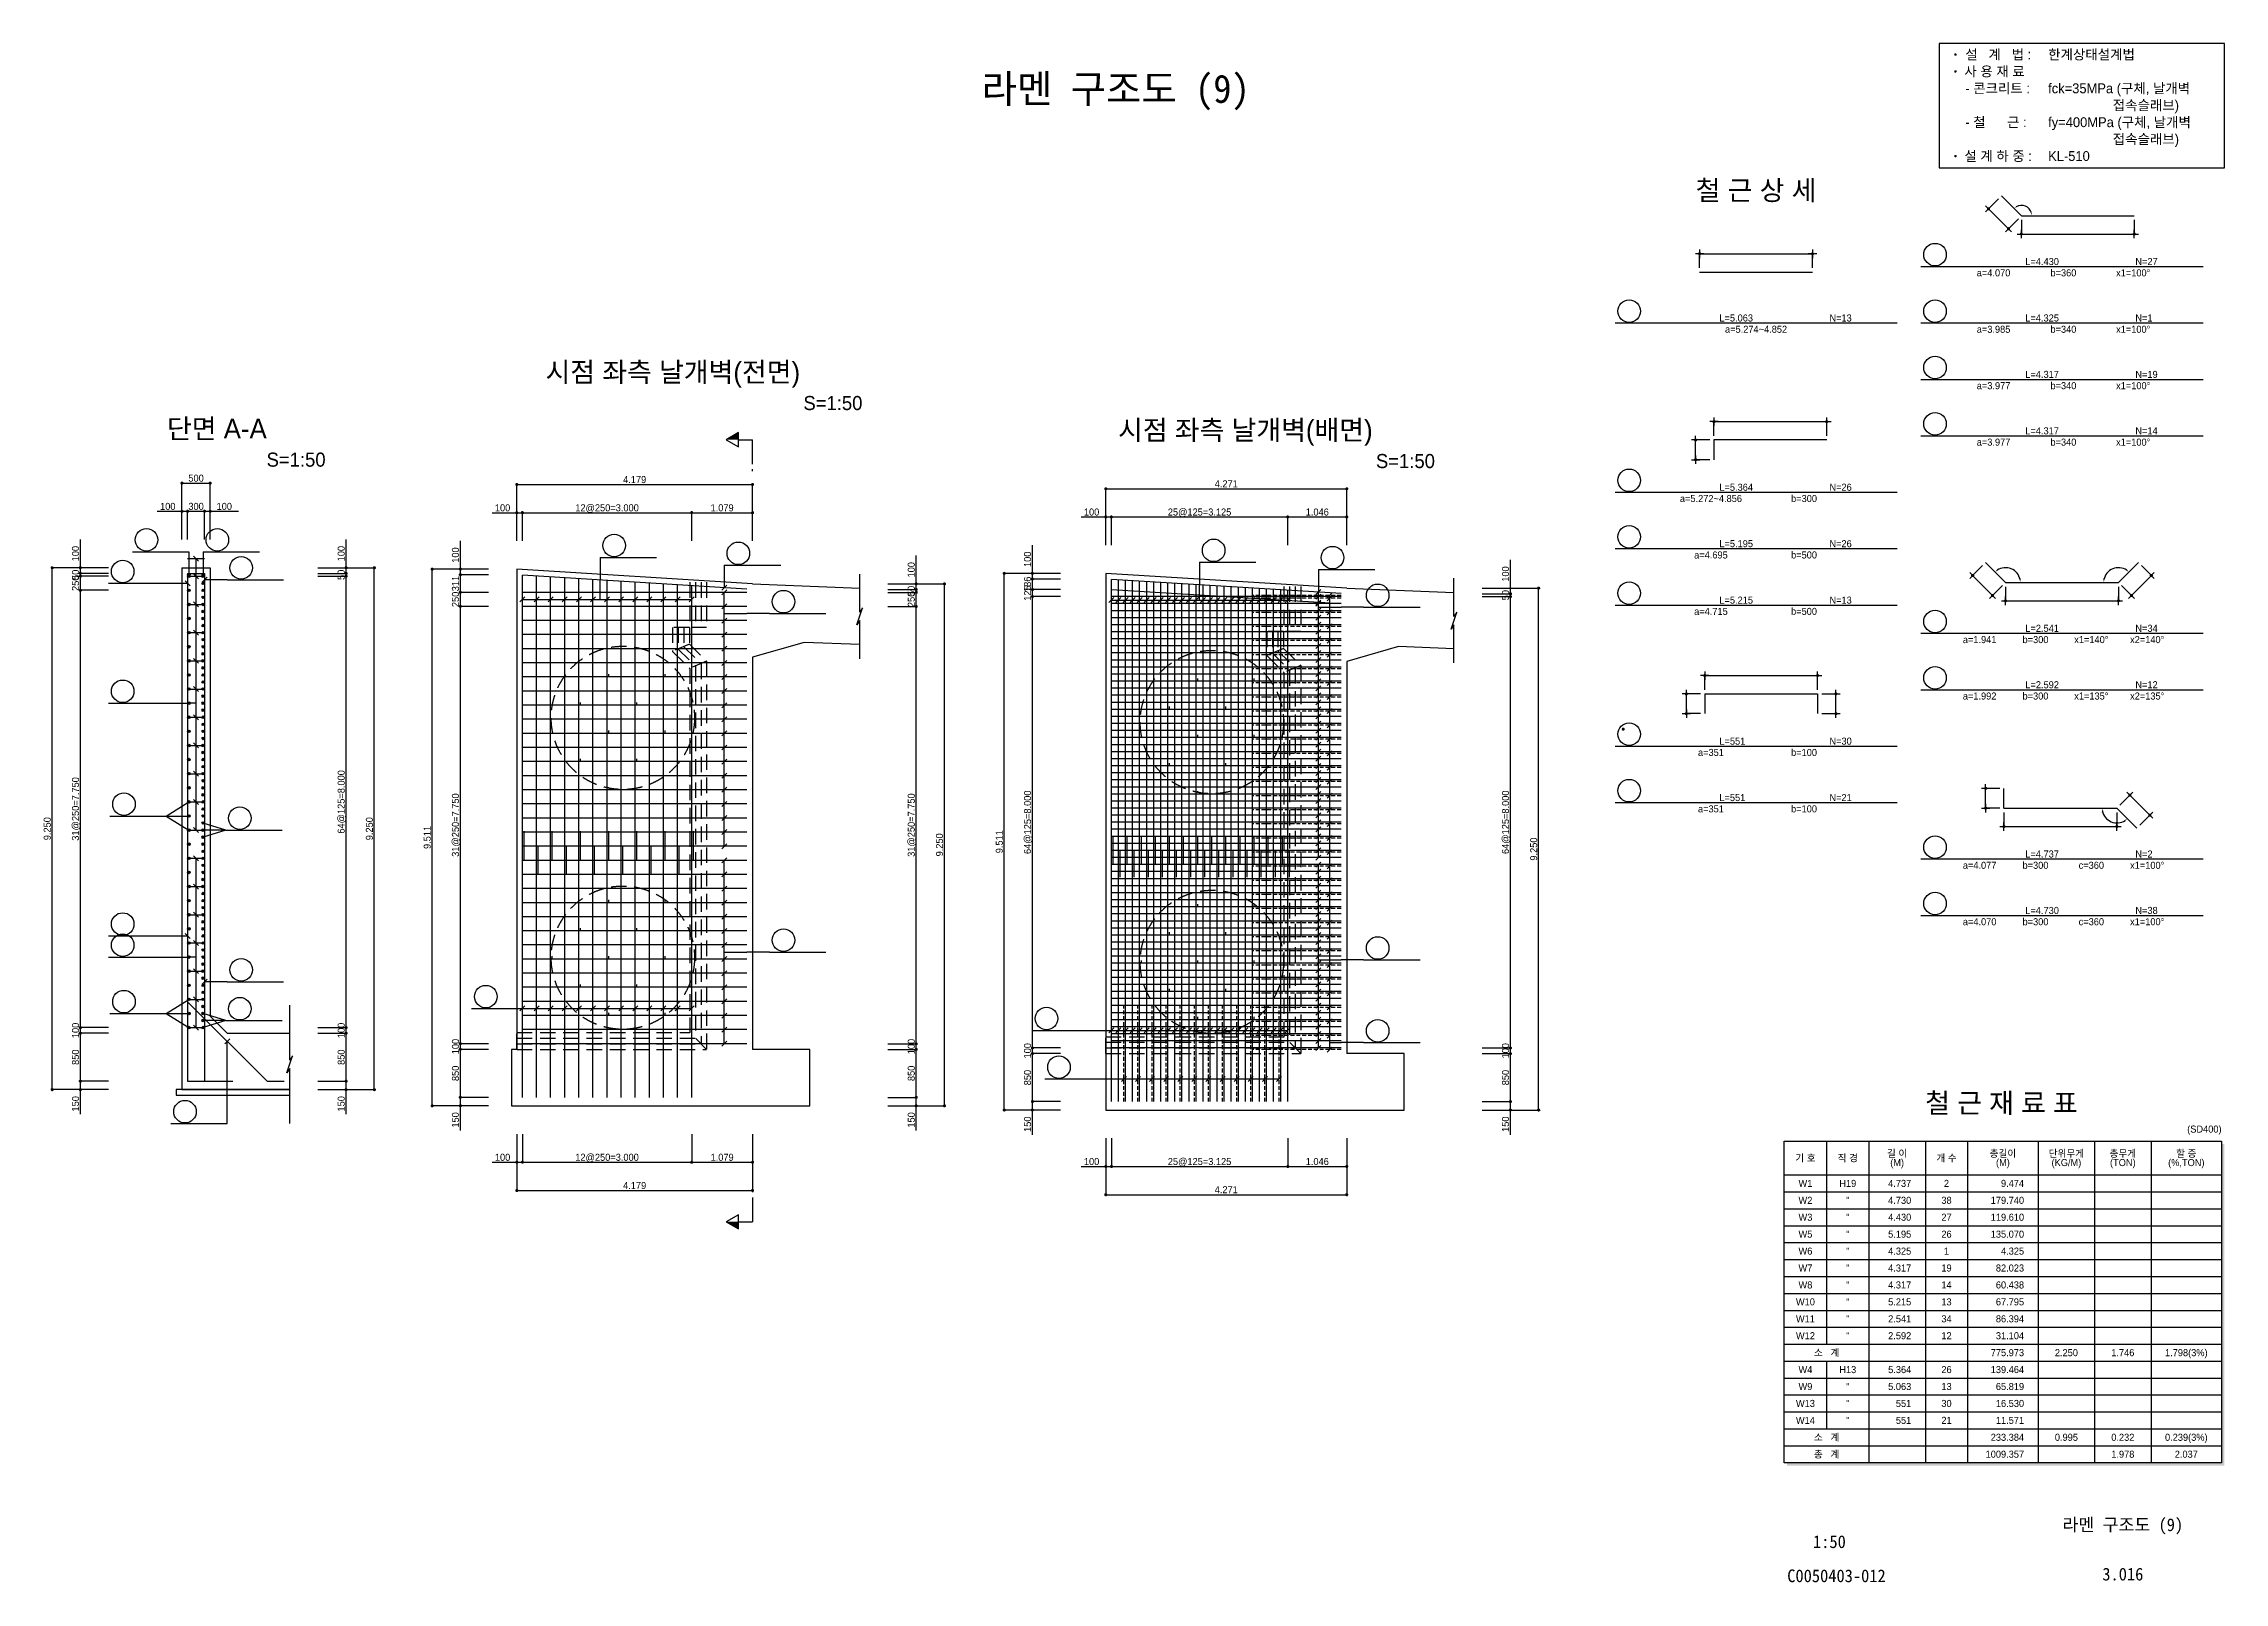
# Model space of a CAD drawing. Extents: x 2629709 to 3675628, y 1179 to 102095.
# Drawn here: x 3350275 to 3388925, y 1179 to 28450 of the extents above; entities that cross this region are included whole.
import ezdxf
from ezdxf.enums import TextEntityAlignment as Align

# ---------------------------------------------------------------- set-up
doc = ezdxf.new("R2010")
doc.units = 0
doc.header["$LTSCALE"] = 550
doc.header["$MEASUREMENT"] = 0
for name, pattern in [('A-DASHD01', [0.75, 0.5, -0.25]), ('A-HIDDN01H', [0.1875, 0.125, -0.0625]), ('CENTER2', [1.125, 0.75, -0.125, 0.125, -0.125])]:
    doc.linetypes.add(name, pattern=pattern)
doc.layers.get('0').update_dxf_attribs({"linetype": 'CONTINUOUS'})
for name, color, linetype in [('CS-CNTL', 1, 'A-DASHD01'), ('CS-CONC-MAJR', 4, 'CONTINUOUS'), ('CS-CONC-MINR', 3, 'A-DASHD01'), ('CS-CUTL', 1, 'CONTINUOUS'), ('CS-DIML', 1, 'CONTINUOUS'), ('CS-DIMS', 1, 'CONTINUOUS'), ('CS-DIMT', 3, 'CONTINUOUS'), ('CS-LEAT', 7, 'CONTINUOUS'), ('CS-MISC', 3, 'CONTINUOUS'), ('CS-NOTE', 3, 'CONTINUOUS'), ('CS-RBAR-EREC', 6, 'CONTINUOUS'), ('CS-RBAR-MAJR', 6, 'CONTINUOUS'), ('CS-RBAR-MINR', 6, 'A-HIDDN01H'), ('CS-SYMB', 3, 'CONTINUOUS'), ('CS-SYMB-LIN3', 1, 'CONTINUOUS'), ('CS-TABL-LIN1', 4, 'CONTINUOUS'), ('CS-TABL-LIN2', 1, 'CONTINUOUS'), ('CS-TABL-TEX2', 3, 'CONTINUOUS'), ('CS-TEXT', 3, 'CONTINUOUS'), ('CZ-TEX1', 6, 'CONTINUOUS'), ('CZ-TEX2', 3, 'CONTINUOUS'), ('TITLE-TEXT', 7, 'CONTINUOUS')]:
    doc.layers.add(name, color=color, linetype=linetype)
doc.styles.add('A_STANDARD', font='Dotum.ttf')
doc.styles.add('TB_TEXT', font='DotumChe.ttf')
doc.styles.add('TEXT_TBLT', font='txt_____.ttf', dxfattribs={"height": 0.125})
doc.styles.add('돋움', font='Dotum.ttf')

msp = doc.modelspace()

# ---------------------------------------------------------------- texts
at = {"layer": 'CS-DIMT', "style": 'A_STANDARD'}
for s, p in [('500', (3352977, 20686)), ('4.179', (3360750, 20661)), ('4.271', (3371235, 20586)), ('300', (3352977, 20186)), ('100', (3353477, 20186)), ('12@250=3.000', (3360261, 20161)), ('1.079', (3362300, 20161)), ('25@125=3.125', (3370762, 20086)), ('1.046', (3372848, 20086)), ('12@250=3.000', (3360261, 8650)), ('1.079', (3362300, 8650)), ('25@125=3.125', (3370762, 8575)), ('1.046', (3372848, 8575)), ('4.179', (3360750, 8150)), ('4.271', (3371235, 8075))]:
    msp.add_text(s, height=125, dxfattribs=at).set_placement(p, align=Align.CENTER)
for p in [(3352339, 20186), (3358273, 20161), (3368712, 20086), (3358273, 8650), (3368712, 8575)]:
    msp.add_text('100', height=125, dxfattribs=at).set_placement(p)
for s, p in [('100', (3350902, 19411)), ('100', (3355611, 19411)), ('100', (3357636, 19386)), ('100', (3367775, 19311)), ('50', (3350902, 19036)), ('250', (3350902, 18886)), ('50', (3355611, 19036)), ('311', (3357636, 18881)), ('100', (3365715, 19125)), ('186', (3367775, 18868)), ('100', (3376246, 19050)), ('250', (3357636, 18600)), ('50', (3365715, 18750)), ('250', (3365715, 18600)), ('125', (3367775, 18712)), ('50', (3376246, 18675)), ('64@125=8.000', (3355611, 15011)), ('31@250=7.750', (3350902, 14886)), ('31@250=7.750', (3357636, 14600)), ('31@250=7.750', (3365715, 14600)), ('64@125=8.000', (3367775, 14650)), ('64@125=8.000', (3376246, 14650)), ('9.250', (3350402, 14536)), ('9.250', (3356111, 14536)), ('9.511', (3357136, 14381)), ('9.250', (3366215, 14250)), ('9.511', (3367275, 14305)), ('9.250', (3376746, 14175)), ('100', (3350902, 10961)), ('100', (3355611, 10961)), ('850', (3350902, 10486)), ('850', (3355611, 10486)), ('100', (3357636, 10675)), ('100', (3365715, 10675)), ('100', (3367775, 10600)), ('100', (3376246, 10600)), ('850', (3357636, 10200)), ('850', (3365715, 10200)), ('850', (3367775, 10125)), ('850', (3376246, 10125))]:
    msp.add_text(s, height=125, rotation=90, dxfattribs=at).set_placement(p, align=Align.CENTER)
for p in [(3350902, 9524), (3355611, 9524), (3357636, 9238), (3365715, 9238), (3367775, 9162), (3376246, 9162)]:
    msp.add_text('150', height=125, rotation=90, dxfattribs=at).set_placement(p)
at = {"layer": 'CS-TABL-TEX2', "style": 'A_STANDARD'}
msp.add_text('(SD400)', height=125, dxfattribs=at).set_placement((3388875, 9150), align=Align.RIGHT)
for s, p in [('기 호', (3381500, 8700)), ('직 경', (3382250, 8700)), ('길 이', (3383125, 8781)), ('(M)', (3383125, 8619)), ('개 수', (3384000, 8700)), ('총길이', (3385000, 8781)), ('(M)', (3385000, 8619)), ('단위무게', (3386125, 8781)), ('(KG/M)', (3386125, 8619)), ('총무게', (3387125, 8781)), ('(TON)', (3387125, 8619)), ('(%,TON)', (3388250, 8619)), ('할 증', (3388250, 8781)), ('W1', (3381500, 8250)), ('H19', (3382250, 8250)), ('2', (3384000, 8250)), ('W2', (3381500, 7950)), ('"', (3382250, 7950)), ('38', (3384000, 7950)), ('W3', (3381500, 7650)), ('W5', (3381500, 7350)), ('"', (3382250, 7650)), ('"', (3382250, 7350)), ('27', (3384000, 7650)), ('26', (3384000, 7350)), ('W6', (3381500, 7050)), ('"', (3382250, 7050)), ('1', (3384000, 7050)), ('W7', (3381500, 6750)), ('"', (3382250, 6750)), ('19', (3384000, 6750)), ('W10', (3381500, 6150)), ('W8', (3381500, 6450)), ('"', (3382250, 6450)), ('"', (3382250, 6150)), ('14', (3384000, 6450)), ('13', (3384000, 6150)), ('W11', (3381500, 5850)), ('"', (3382250, 5850)), ('34', (3384000, 5850)), ('W12', (3381500, 5550)), ('"', (3382250, 5550)), ('12', (3384000, 5550)), ('소   계', (3381875, 5250)), ('2.250', (3386125, 5250)), ('1.746', (3387125, 5250)), ('1.798(3%)', (3388250, 5250)), ('W4', (3381500, 4950)), ('W9', (3381500, 4650)), ('H13', (3382250, 4950)), ('"', (3382250, 4650)), ('26', (3384000, 4950)), ('13', (3384000, 4650)), ('W13', (3381500, 4350)), ('"', (3382250, 4350)), ('30', (3384000, 4350)), ('W14', (3381500, 4050)), ('"', (3382250, 4050)), ('21', (3384000, 4050)), ('소   계', (3381875, 3750)), ('총   계', (3381875, 3450)), ('0.995', (3386125, 3750)), ('0.232', (3387125, 3750)), ('1.978', (3387125, 3450)), ('0.239(3%)', (3388250, 3750)), ('2.037', (3388250, 3450))]:
    msp.add_text(s, height=125, dxfattribs=at).set_placement(p, align=Align.MIDDLE_CENTER)
for s, p in [('4.737', (3383375, 8250)), ('9.474', (3385375, 8250)), ('4.730', (3383375, 7950)), ('179.740', (3385375, 7950)), ('4.430', (3383375, 7650)), ('5.195', (3383375, 7350)), ('119.610', (3385375, 7650)), ('135.070', (3385375, 7350)), ('4.325', (3383375, 7050)), ('4.325', (3385375, 7050)), ('4.317', (3383375, 6750)), ('82.023', (3385375, 6750)), ('4.317', (3383375, 6450)), ('5.215', (3383375, 6150)), ('60.438', (3385375, 6450)), ('67.795', (3385375, 6150)), ('2.541', (3383375, 5850)), ('86.394', (3385375, 5850)), ('2.592', (3383375, 5550)), ('31.104', (3385375, 5550)), ('775.973', (3385375, 5250)), ('5.364', (3383375, 4950)), ('5.063', (3383375, 4650)), ('139.464', (3385375, 4950)), ('65.819', (3385375, 4650)), ('551', (3383375, 4350)), ('16.530', (3385375, 4350)), ('551', (3383375, 4050)), ('11.571', (3385375, 4050)), ('1009.357', (3385375, 3450)), ('233.384', (3385375, 3750))]:
    msp.add_text(s, height=125, dxfattribs=at).set_placement(p, align=Align.MIDDLE_RIGHT)
at = {"layer": 'CS-TEXT', "style": 'A_STANDARD'}
for s, p in [('a=4.070', (3384834, 24325)), ('b=360', (3386072, 24325)), ('x1=100°', (3387309, 24325)), ('a=5.274~4.852', (3380625, 23325)), ('a=3.985', (3384834, 23325)), ('b=340', (3386072, 23325)), ('x1=100°', (3387309, 23325)), ('a=3.977', (3384834, 22325)), ('b=340', (3386072, 22325)), ('x1=100°', (3387309, 22325)), ('a=3.977', (3384834, 21325)), ('b=340', (3386072, 21325)), ('x1=100°', (3387309, 21325)), ('a=5.272~4.856', (3379825, 20325)), ('b=300', (3381475, 20325)), ('a=4.695', (3379825, 19325)), ('b=500', (3381475, 19325)), ('a=4.715', (3379825, 18325)), ('b=500', (3381475, 18325)), ('a=1.941', (3384587, 17825)), ('b=300', (3385577, 17825)), ('x1=140°', (3386567, 17825)), ('x2=140°', (3387557, 17825)), ('a=1.992', (3384587, 16825)), ('b=300', (3385577, 16825)), ('x1=135°', (3386567, 16825)), ('x2=135°', (3387557, 16825)), ('a=351', (3379825, 15825)), ('b=100', (3381475, 15825)), ('a=351', (3379825, 14825)), ('b=100', (3381475, 14825)), ('a=4.077', (3384587, 13825)), ('b=300', (3385577, 13825)), ('c=360', (3386567, 13825)), ('x1=100°', (3387557, 13825)), ('a=4.070', (3384587, 12825)), ('b=300', (3385577, 12825)), ('c=360', (3386567, 12825)), ('x1=100°', (3387557, 12825))]:
    msp.add_text(s, height=125, dxfattribs=at).set_placement(p, align=Align.CENTER)
for s, p in [('L=4.430', (3385397, 24525)), ('N=27', (3387347, 24525)), ('L=5.063', (3379975, 23525)), ('N=13', (3381925, 23525)), ('L=4.325', (3385397, 23525)), ('N=1', (3387347, 23525)), ('L=4.317', (3385397, 22525)), ('N=19', (3387347, 22525)), ('L=4.317', (3385397, 21525)), ('N=14', (3387347, 21525)), ('L=5.364', (3379975, 20525)), ('N=26', (3381925, 20525)), ('L=5.195', (3379975, 19525)), ('N=26', (3381925, 19525)), ('L=5.215', (3379975, 18525)), ('N=13', (3381925, 18525)), ('L=2.541', (3385397, 18025)), ('N=34', (3387347, 18025)), ('L=2.592', (3385397, 17025)), ('N=12', (3387347, 17025)), ('L=551', (3379975, 16025)), ('N=30', (3381925, 16025)), ('L=551', (3379975, 15025)), ('N=21', (3381925, 15025)), ('L=4.737', (3385397, 14025)), ('N=2', (3387347, 14025)), ('L=4.730', (3385397, 13025)), ('N=38', (3387347, 13025))]:
    msp.add_text(s, height=125, dxfattribs=at).set_placement(p)
at = {"layer": 'CZ-TEX1', "style": 'A_STANDARD'}
for s, p in [('철 근 상 세', (3380625, 25675)), ('시점 좌측 날개벽(전면)', (3361427, 22455)), ('단면 A-A', (3353346, 21452)), ('시점 좌측 날개벽(배면)', (3371574, 21427)), ('철 근 재 료 표', (3384975, 9500))]:
    msp.add_text(s, height=350, dxfattribs=at).set_placement(p, align=Align.CENTER)
at = {"layer": 'CZ-TEX2', "style": 'A_STANDARD'}
for p in [(3363741, 21955), (3354227, 20952), (3373888, 20927)]:
    msp.add_text('S=1:50', height=250, dxfattribs=at).set_placement(p)
at = {"layer": 'TITLE-TEXT', "style": 'TB_TEXT'}
for s, height, p in [('라멘 구조도 (9)', 500, (3369275, 27650)), ('라멘 구조도 (9)', 225, (3387125, 2200)), ('1:50', 225, (3381925, 1900)), ('C0050403-012', 225, (3382050, 1295)), ('3.016', 225, (3387125, 1325))]:
    msp.add_text(s, height=height, dxfattribs=at).set_placement(p, align=Align.MIDDLE_CENTER)

# ---------------------------------------------------------------- blocks, each defined once
blk = doc.blocks.new('CXDECDR')
at = {"color": 6}
for p, q in [((0, 0), (0.601318, 0)), ((2.483991, 0), (11.098049, 0)), ((11.098049, 4.986941), (11.098049, 0))]:
    blk.add_line(p, q, dxfattribs=at)
at = {"color": 3}
blk.add_lwpolyline([(11.098049, 9.406796), (8.598049, 4.986941), (13.598049, 4.986941), (11.098049, 9.406796)], dxfattribs=at)
at = {"color": 2}
blk.add_solid([(11.098049, 9.406796), (11.098049, 9.406796), (11.098049, 4.986941), (13.598049, 4.986941)], dxfattribs=at)
at = {"color": 6, "style": 'TEXT_TBLT', "flags": 1}
blk.add_attdef('SMKV', text='', height=2.5, rotation=270, dxfattribs=at).set_placement((11.08062, 14.211395), align=Align.MIDDLE)
blk.add_attdef('SMKH', text='', height=2.5, dxfattribs=at).set_placement((11.08062, 12.348254), align=Align.CENTER)
blk = doc.blocks.new('CXDECDL')
at = {"color": 6}
for p, q in [((-11.098049, 4.986941), (-11.098049, 0)), ((-2.483991, 0), (-11.098049, 0)), ((0, 0), (-0.601318, 0))]:
    blk.add_line(p, q, dxfattribs=at)
at = {"color": 3}
blk.add_lwpolyline([(-11.098049, 9.406796), (-13.598049, 4.986941), (-8.598049, 4.986941), (-11.098049, 9.406796)], dxfattribs=at)
at = {"color": 2}
blk.add_solid([(-11.098049, 9.406796), (-11.098049, 9.406796), (-11.098049, 4.986941), (-13.598049, 4.986941)], dxfattribs=at)
at = {"color": 6, "style": 'TEXT_TBLT', "flags": 1}
blk.add_attdef('SMKV', text='', height=2.5, rotation=270, dxfattribs=at).set_placement((-11.04837, 14.211395), align=Align.MIDDLE)
blk.add_attdef('SMKH', text='', height=2.5, dxfattribs=at).set_placement((-11.04837, 12.348254), align=Align.CENTER)
blk = doc.blocks.new('CXLEATK')
at = {"layer": 'CS-MISC'}
blk.add_line((-0.883885, 0.883882), (0.883882, -0.883882), dxfattribs=at)
blk = doc.blocks.new('CSBNUM1')
at = {"layer": 'CS-SYMB-LIN3'}
blk.add_line((0, 0), (20, 0), dxfattribs=at)
blk.add_circle((5, 4.2), 4, dxfattribs=at)
at = {"layer": 'CS-TEXT', "style": 'A_STANDARD', "flags": 1}
blk.add_attdef('RB_NO', text='', height=2.5, dxfattribs=at).set_placement((5, 4.2), align=Align.MIDDLE)
for tag, p in [('RB_DIA', (11.5, 1.5)), ('RB_LEN', (1.739, -3.958874))]:
    blk.add_attdef(tag, p, '', height=2.5, dxfattribs=at)
blk = doc.blocks.new('CXDIMDT2')
at = {"layer": 'CS-MISC', "const_width": 0.5}
blk.add_lwpolyline([(0.25, 0, 1), (-0.25, 0, 1)], format="xyb", close=True, dxfattribs=at)
blk = doc.blocks.new('CSBSEC1')
at = {"layer": 'CS-RBAR-MAJR', "const_width": 0.45}
blk.add_lwpolyline([(0.225, 0, 1), (-0.225, 0, 1)], format="xyb", close=True, dxfattribs=at)
at = {"layer": 'CS-RBAR-MAJR'}
blk.add_circle((0, 0), 0.45, dxfattribs=at)
blk = doc.blocks.new('CSBSHPE-A00')
at = {"layer": 'CS-DIMS'}
for p, q in [((-20, 8), (-20, 5)), ((20, 8), (20, 5)), ((-18.5, 6.5), (-21.5, 6.5)), ((-20, 1.5), (-20, 6.5)), ((-20, 6.5), (20, 6.5)), ((21.5, 6.5), (18.5, 6.5)), ((20, 1.5), (20, 6.5))]:
    blk.add_line(p, q, dxfattribs=at)
at = {"layer": 'CS-DIMS', "const_width": 0.55}
for points in [[(-19.725, 6.5, 1), (-20.275, 6.5, 1)], [(20.275, 6.5, 1), (19.725, 6.5, 1)]]:
    blk.add_lwpolyline(points, format="xyb", close=True, dxfattribs=at)
at = {"layer": 'CS-RBAR-EREC'}
blk.add_line((-20, 0), (20, 0), dxfattribs=at)
at = {"layer": 'CS-TEXT', "style": 'A_STANDARD', "flags": 1}
blk.add_attdef('A', text='', height=2.5, dxfattribs=at).set_placement((-0.000047, 8.166619), align=Align.CENTER)
blk = doc.blocks.new('CSBNUM1-JEWON')
at = {"layer": 'CS-SYMB-LIN3'}
blk.add_circle((5, 4.2), 4, dxfattribs=at)
at = {"layer": 'CS-TEXT', "style": 'A_STANDARD', "flags": 1}
blk.add_attdef('RB_NO', text='', height=2.5, dxfattribs=at).set_placement((5, 4.2), align=Align.MIDDLE)
for tag, p in [('RB_DIA', (11.5, 1.5)), ('RB_LEN', (1.739, -3.958874))]:
    blk.add_attdef(tag, p, '', height=2.5, dxfattribs=at)
blk = doc.blocks.new('CSBSHPE-B00')
at = {"layer": 'CS-DIMS'}
for p, q in [((-20, 8), (-20, 5)), ((20, 5), (20, 8)), ((-25, 0), (-28, 0)), ((-26.5, -1.5), (-26.5, 1.5)), ((-26.5, -7), (-26.5, 0)), ((-21.5, 0), (-26.5, 0)), ((-18.5, 6.5), (-21.5, 6.5)), ((-20, 1.5), (-20, 6.5)), ((-20, 6.5), (20, 6.5)), ((18.5, 6.5), (21.5, 6.5)), ((20, 1.5), (20, 6.5)), ((-28, -7), (-25, -7)), ((-26.5, -5.5), (-26.5, -8.5)), ((-21.5, -7), (-26.5, -7))]:
    blk.add_line(p, q, dxfattribs=at)
at = {"layer": 'CS-DIMS', "const_width": 0.55}
for points in [[(-26.225, 0, 1), (-26.775, 0, 1)], [(-19.725, 6.5, 1), (-20.275, 6.5, 1)], [(20.275, 6.5, 1), (19.725, 6.5, 1)], [(-26.225, -7, 1), (-26.775, -7, 1)]]:
    blk.add_lwpolyline(points, format="xyb", close=True, dxfattribs=at)
at = {"layer": 'CS-RBAR-EREC'}
for p, q in [((-20, 0), (-20, -7)), ((20, 0), (-20, 0))]:
    blk.add_line(p, q, dxfattribs=at)
at = {"layer": 'CS-TEXT', "style": 'A_STANDARD', "flags": 1}
blk.add_attdef('A', text='', height=2.5, dxfattribs=at).set_placement((0, 8.166667), align=Align.CENTER)
blk.add_attdef('B', text='', height=2.5, rotation=90, dxfattribs=at).set_placement((-28.166667, -3.430843), align=Align.CENTER)
blk = doc.blocks.new('CSBSHPE-D00')
at = {"layer": 'CS-DIMS'}
for p, q in [((-20, 8), (-20, 5)), ((20, 5), (20, 8)), ((-25, 0), (-28, 0)), ((-26.5, -1.5), (-26.5, 1.5)), ((-26.5, -7), (-26.5, 0)), ((-21.5, 0), (-26.5, 0)), ((-18.5, 6.5), (-21.5, 6.5)), ((-20, 1.5), (-20, 6.5)), ((-20, 6.5), (20, 6.5)), ((18.5, 6.5), (21.5, 6.5)), ((20, 1.5), (20, 6.5)), ((21.5, 0), (26.5, 0)), ((25, 0), (28, 0)), ((26.5, -1.5), (26.5, 1.5)), ((26.5, -7), (26.5, 0)), ((-28, -7), (-25, -7)), ((-26.5, -5.5), (-26.5, -8.5)), ((-21.5, -7), (-26.5, -7)), ((21.5, -7), (26.5, -7)), ((25, -7), (28, -7)), ((26.5, -8.5), (26.5, -5.5))]:
    blk.add_line(p, q, dxfattribs=at)
at = {"layer": 'CS-DIMS', "const_width": 0.55}
for points in [[(-26.225, 0, 1), (-26.775, 0, 1)], [(-19.725, 6.5, 1), (-20.275, 6.5, 1)], [(20.275, 6.5, 1), (19.725, 6.5, 1)], [(26.775, 0, 1), (26.225, 0, 1)], [(-26.225, -7, 1), (-26.775, -7, 1)], [(26.775, -7, 1), (26.225, -7, 1)]]:
    blk.add_lwpolyline(points, format="xyb", close=True, dxfattribs=at)
at = {"layer": 'CS-RBAR-EREC'}
for p, q in [((-20, 0), (-20, -7)), ((-20, 0), (20, 0)), ((20, 0), (20, -7))]:
    blk.add_line(p, q, dxfattribs=at)
at = {"layer": 'CS-TEXT', "style": 'A_STANDARD', "flags": 1}
blk.add_attdef('A', text='', height=2.5, dxfattribs=at).set_placement((0, 8.166667), align=Align.CENTER)
for tag, p in [('B', (-28.166667, -3.430843)), ('C', (24.833333, -3.430843))]:
    blk.add_attdef(tag, text='', height=2.5, rotation=90, dxfattribs=at).set_placement(p, align=Align.CENTER)
blk = doc.blocks.new('CSBSHPE-B04')
at = {"layer": 'CS-DIMS'}
for p, q in [((-30.606602, 1.414214), (-32.727922, 3.535534)), ((-30.606602, 3.535534), (-32.727922, 1.414214)), ((-28.131728, 6.010408), (-31.667262, 2.474874)), ((-24.596194, -4.596194), (-31.667262, 2.474874)), ((-25.656854, -3.535534), (-23.535534, -5.656854)), ((-25.656854, -5.656854), (-23.535534, -3.535534)), ((-21.06066, -1.06066), (-24.596194, -4.596194)), ((-21.5, -6.5), (-18.5, -6.5)), ((-20, -1.5), (-20, -6.5)), ((-20, -8), (-20, -5)), ((-20, -6.5), (20, -6.5)), ((18.5, -6.5), (21.5, -6.5)), ((20, -1.5), (20, -6.5)), ((20, -8), (20, -5))]:
    blk.add_line(p, q, dxfattribs=at)
for points, const_width in [([(-31.392262, 2.474873, 1), (-31.942262, 2.474873, 1)], 0.55), ([(-24.321195, -4.596194, 1), (-24.871193, -4.596194, 1)], 0.549999), ([(-19.725, -6.5, 1), (-20.275, -6.5, 1)], 0.55), ([(20.275, -6.5, 1), (19.725, -6.5, 1)], 0.55)]:
    blk.add_lwpolyline(points, format="xyb", close=True, dxfattribs=dict(at, const_width=const_width))
at = {"layer": 'CS-DIMS', "linetype": 'ByBlock'}
blk.add_arc((-20, 0), 3.666958, 15.673707, 119.326293, dxfattribs=at)
at = {"layer": 'CS-DIMS'}
for points in [[(-21.695331, 3.064198), (-21.896693, 3.329837), (-22.592931, 2.592931)], [(-16.304285, 1.013386), (-16.634505, 0.967935), (-16.333042, 0)]]:
    blk.add_solid(points, dxfattribs=at)
at = {"layer": 'CS-RBAR-EREC'}
for q in [(-27.071068, 7.071068), (20, 0)]:
    blk.add_line((-20, 0), q, dxfattribs=at)
at = {"layer": 'CS-TEXT', "style": 'A_STANDARD', "flags": 1}
blk.add_attdef('B', text='', height=2.5, rotation=315, dxfattribs=at).set_placement((-26.904316, 0.06895), align=Align.CENTER)
for tag, p in [('X1', (-16.772955, 3.48573)), ('A', (0, -4.833333))]:
    blk.add_attdef(tag, text='', height=2.5, dxfattribs=at).set_placement(p, align=Align.CENTER)
blk = doc.blocks.new('CSBSHPE-G00')
at = {"layer": 'CS-DIMS'}
for p, q in [((-30.606602, 3.535534), (-32.727922, 1.414214)), ((-30.606602, 1.414214), (-32.727922, 3.535534)), ((-28.131728, 6.010408), (-31.667262, 2.474874)), ((-24.596194, -4.596194), (-31.667262, 2.474874)), ((24.596194, -4.596194), (31.667262, 2.474874)), ((28.131728, 6.010408), (31.667262, 2.474874)), ((30.606602, 1.414214), (32.727922, 3.535534)), ((32.727922, 1.414214), (30.606602, 3.535534)), ((-25.656854, -5.656854), (-23.535534, -3.535534)), ((-25.656854, -3.535534), (-23.535534, -5.656854)), ((-21.06066, -1.06066), (-24.596194, -4.596194)), ((-21.5, -6.5), (-18.5, -6.5)), ((-20, -1.5), (-20, -6.5)), ((-20, -8), (-20, -5)), ((-20, -6.5), (20, -6.5)), ((18.5, -6.5), (21.5, -6.5)), ((20, -1.5), (20, -6.5)), ((20, -8), (20, -5)), ((21.06066, -1.06066), (24.596194, -4.596194)), ((25.656854, -5.656854), (23.535534, -3.535534)), ((23.535534, -5.656854), (25.656854, -3.535534))]:
    blk.add_line(p, q, dxfattribs=at)
for points, const_width in [([(-31.392262, 2.474873, 1), (-31.942262, 2.474873, 1)], 0.55), ([(31.942262, 2.474873, 1), (31.392262, 2.474873, 1)], 0.55), ([(-24.321195, -4.596194, 1), (-24.871193, -4.596194, 1)], 0.549999), ([(-19.725, -6.5, 1), (-20.275, -6.5, 1)], 0.55), ([(20.275, -6.5, 1), (19.725, -6.5, 1)], 0.55), ([(24.871193, -4.596194, 1), (24.321195, -4.596194, 1)], 0.549999)]:
    blk.add_lwpolyline(points, format="xyb", close=True, dxfattribs=dict(at, const_width=const_width))
at = {"layer": 'CS-DIMS', "linetype": 'ByBlock'}
for centre, start, end in [((-20, 0), 10.959545, 124.040455), ((20, 0), 55.959545, 169.040455)]:
    blk.add_arc(centre, 5.235912, start, end, dxfattribs=at)
at = {"layer": 'CS-DIMS'}
for points in [[(-22.386162, 4.464025), (-22.704337, 4.849725), (-23.702349, 3.702349)], [(-14.658472, 1.517019), (-15.156187, 1.469271), (-14.764088, 0)], [(14.658472, 1.517019), (15.156187, 1.469271), (14.764088, 0)], [(22.386162, 4.464025), (22.704337, 4.849725), (23.702349, 3.702349)]]:
    blk.add_solid(points, dxfattribs=at)
at = {"layer": 'CS-RBAR-EREC'}
for p, q in [((-20, 0), (-27.071068, 7.071068)), ((-20, 0), (20, 0)), ((20, 0), (27.071068, 7.071068))]:
    blk.add_line(p, q, dxfattribs=at)
at = {"layer": 'CS-TEXT', "style": 'A_STANDARD', "flags": 1}
for rotation, p in [(315, (-26.904316, 0.06895)), (45, (27.052723, 0.196777))]:
    blk.add_attdef('B', text='', height=2.5, rotation=rotation, dxfattribs=at).set_placement(p, align=Align.CENTER)
for tag, p in [('X1', (-14.694, 4.441667)), ('X2', (13.723, 4.043667)), ('A', (0, -4.833333))]:
    blk.add_attdef(tag, text='', height=2.5, dxfattribs=at).set_placement(p, align=Align.CENTER)
blk = doc.blocks.new('CSBSHPE-G09')
at = {"layer": 'CS-DIMS'}
for p, q in [((-26.5, 5.5), (-26.5, 8.5)), ((-25, 7), (-28, 7)), ((-28, 0), (-25, 0)), ((-21.5, 7), (-26.5, 7)), ((-26.5, 0), (-26.5, 7)), ((-26.5, 1.5), (-26.5, -1.5)), ((-21.5, 0), (-26.5, 0)), ((21.06066, 1.06066), (24.596194, 4.596194)), ((23.535534, 5.656854), (25.656854, 3.535534)), ((25.656854, 5.656854), (23.535534, 3.535534)), ((24.596194, 4.596194), (31.667262, -2.474874)), ((-21.5, -6.5), (-18.5, -6.5)), ((-20, -1.5), (-20, -6.5)), ((-20, -8), (-20, -5)), ((-20, -6.5), (20, -6.5)), ((18.5, -6.5), (21.5, -6.5)), ((20, -1.5), (20, -6.5)), ((20, -8), (20, -5)), ((28.131728, -6.010408), (31.667262, -2.474874)), ((32.727922, -1.414214), (30.606602, -3.535534)), ((30.606602, -1.414214), (32.727922, -3.535534))]:
    blk.add_line(p, q, dxfattribs=at)
at = {"layer": 'CS-DIMS', "const_width": 0.55}
for points in [[(-26.225, 7, 1), (-26.775, 7, 1)], [(-26.225, 0, 1), (-26.775, 0, 1)], [(24.40174, 4.790648, -1), (24.790648, 4.40174, -1)], [(-19.725, -6.5, 1), (-20.275, -6.5, 1)], [(20.275, -6.5, 1), (19.725, -6.5, 1)], [(31.472808, -2.280419, -1), (31.861716, -2.669328, -1)]]:
    blk.add_lwpolyline(points, format="xyb", close=True, dxfattribs=at)
at = {"layer": 'CS-DIMS', "linetype": 'ByBlock'}
blk.add_arc((20, 0), 5.235912, 190.959545, 304.040455, dxfattribs=at)
at = {"layer": 'CS-DIMS'}
for points in [[(14.658472, -1.517019), (15.156187, -1.469271), (14.764088, 0)], [(22.386162, -4.464025), (22.704337, -4.849725), (23.702349, -3.702349)]]:
    blk.add_solid(points, dxfattribs=at)
at = {"layer": 'CS-RBAR-EREC'}
for p, q in [((-20, 0), (-20, 7)), ((-20, 0), (20, 0)), ((20, 0), (27.071068, -7.071068))]:
    blk.add_line(p, q, dxfattribs=at)
at = {"layer": 'CS-TEXT', "style": 'A_STANDARD', "flags": 1}
for tag, rotation, p in [('B', 90, (-28.166667, 3.569157)), ('C', 315, (29.389166, 2.139665))]:
    blk.add_attdef(tag, text='', height=2.5, rotation=rotation, dxfattribs=at).set_placement(p, align=Align.CENTER)
for tag, p in [('A', (0, -4.833333)), ('X1', (12.503284, -4.301156))]:
    blk.add_attdef(tag, text='', height=2.5, dxfattribs=at).set_placement(p, align=Align.CENTER)
blk = doc.blocks.new('A$Cc22b2ba3')
at = {"layer": 'CS-LEAT', "linetype": 'ByBlock'}
blk.add_lwpolyline([(-10615, -4900), (-500, -4900), (-500, -500), (-10615, -500)], close=True, dxfattribs=at)
at = {"layer": 'CS-NOTE', "linetype": 'ByBlock', "const_width": 43.7}
for points in [[(-10054, -887, 1), (-10011, -887, 1)], [(-10054, -1487, 1), (-10011, -1487, 1)], [(-10054, -4487, 1), (-10011, -4487, 1)]]:
    blk.add_lwpolyline(points, format="xyb", close=True, dxfattribs=at)
at = {"layer": 'CS-NOTE', "linetype": 'ByBlock', "style": '돋움'}
for s, p in [('설   계   법 : ', (-9684, -1060)), ('한계상태설계법', (-6747, -1060)), ('사 용 재 료', (-9716, -1660)), ('- 콘크리트 :', (-9684, -2260)), ('fck=35MPa (구체, 날개벽', (-6747, -2260)), ('- 철      근 :', (-9684, -3460)), ('fy=400MPa (구체, 날개벽', (-6747, -3460)), ('                  접속슬래브)', (-6747, -2860)), ('                  접속슬래브)', (-6747, -4060)), ('설 계 하 중 :', (-9716, -4660)), ('KL-510', (-6747, -4660))]:
    blk.add_text(s, height=350, dxfattribs=at).set_placement(p)

# ---------------------------------------------------------------- linework, layer by layer
at = {"layer": 'CS-CNTL'}
msp.add_circle((3360541, 16500), 1270, dxfattribs=at)
at = {"layer": 'CS-CNTL', "linetype": 'A-DASHD01'}
for centre in [(3370980, 16425), (3360541, 12250), (3370980, 12175)]:
    msp.add_circle(centre, 1270, dxfattribs=at)
at = {"layer": 'CS-CONC-MAJR'}
for p, q in [((3352727, 19161), (3352727, 9911)), ((3352727, 19161), (3353227, 19161)), ((3353227, 19161), (3353227, 11211)), ((3362840, 18875), (3358661, 19136)), ((3358661, 19136), (3358661, 10625)), ((3373371, 18800), (3369100, 19061)), ((3369100, 19061), (3369100, 10550)), ((3362840, 18875), (3364740, 18799)), ((3373371, 18800), (3375271, 18724)), ((3363754, 17838), (3362840, 17575)), ((3364740, 17799), (3363754, 17838)), ((3362840, 17575), (3362840, 10625)), ((3374286, 17763), (3373371, 17500)), ((3373371, 17500), (3373371, 10550)), ((3375271, 17724), (3374286, 17763)), ((3353227, 11211), (3353527, 10911)), ((3353527, 10911), (3354636, 10911)), ((3358661, 10625), (3358568, 10625)), ((3358568, 10625), (3358568, 9625)), ((3363857, 10625), (3362840, 10625)), ((3363857, 9625), (3363857, 10625)), ((3369100, 10550), (3369100, 10550)), ((3369100, 10550), (3369100, 9550)), ((3374388, 10550), (3373371, 10550)), ((3374388, 9550), (3374388, 10550)), ((3354636, 9911), (3352627, 9911)), ((3352627, 9911), (3352627, 9811)), ((3352627, 9811), (3354636, 9811)), ((3352727, 9911), (3354636, 9911)), ((3358568, 9625), (3363857, 9625)), ((3369100, 9550), (3374388, 9550))]:
    msp.add_line(p, q, dxfattribs=at)
at = {"layer": 'CS-CONC-MINR'}
for p, q in [((3361726, 18904), (3361726, 18104)), ((3361826, 18904), (3361826, 18104)), ((3361926, 18904), (3361926, 18104)), ((3362026, 18904), (3362026, 18104)), ((3372258, 18829), (3372258, 18029)), ((3372358, 18829), (3372358, 18029)), ((3372458, 18829), (3372458, 18029)), ((3361421, 18104), (3361421, 17678)), ((3361721, 18104), (3361421, 18104)), ((3361721, 17804), (3361421, 17678)), ((3361521, 18104), (3361521, 17720)), ((3361621, 18104), (3361621, 17762)), ((3362026, 18104), (3361721, 18104)), ((3361721, 18104), (3361721, 17804)), ((3361721, 17804), (3362026, 17504)), ((3371952, 18029), (3371952, 17603)), ((3372252, 18029), (3371952, 18029)), ((3372052, 18029), (3372052, 17645)), ((3372152, 18029), (3372152, 17687)), ((3372558, 18029), (3372252, 18029)), ((3372252, 18029), (3372252, 17729)), ((3361421, 17678), (3361726, 17378)), ((3361521, 17720), (3361826, 17420)), ((3361621, 17762), (3361926, 17462)), ((3362026, 17504), (3361726, 17378)), ((3361826, 17420), (3361826, 10825)), ((3361926, 17462), (3361926, 10725)), ((3362026, 17504), (3362026, 10625)), ((3372252, 17729), (3371952, 17603)), ((3371952, 17603), (3372258, 17303)), ((3372052, 17645), (3372358, 17345)), ((3372152, 17687), (3372458, 17387)), ((3372252, 17729), (3372558, 17429)), ((3372558, 17429), (3372258, 17303)), ((3372558, 17429), (3372558, 10550)), ((3361726, 17378), (3361726, 10925)), ((3372258, 17303), (3372258, 10850)), ((3372358, 17345), (3372358, 10750)), ((3372458, 17387), (3372458, 10650)), ((3358661, 10925), (3361726, 10925)), ((3358661, 10625), (3358661, 10925)), ((3358661, 10825), (3361826, 10825)), ((3362026, 10625), (3361726, 10925)), ((3369100, 10850), (3372258, 10850)), ((3369100, 10550), (3369100, 10850)), ((3372558, 10550), (3372258, 10850)), ((3358661, 10725), (3361926, 10725)), ((3358661, 10625), (3362026, 10625)), ((3369100, 10750), (3372358, 10750)), ((3369100, 10650), (3372458, 10650)), ((3369100, 10550), (3372558, 10550))]:
    msp.add_line(p, q, dxfattribs=at)
at = {"layer": 'CS-CONC-MINR', "linetype": 'A-DASHD01'}
msp.add_line((3372558, 18829), (3372558, 18029), dxfattribs=at)
at = {"layer": 'CS-CUTL'}
for p, q in [((3364740, 18374), (3364740, 19049)), ((3375271, 18299), (3375271, 18974)), ((3364690, 18149), (3364790, 18449)), ((3364740, 18224), (3364690, 18149)), ((3364790, 18449), (3364740, 18374)), ((3364740, 17549), (3364740, 18224)), ((3375221, 18074), (3375321, 18374)), ((3375321, 18374), (3375271, 18299)), ((3375271, 18149), (3375221, 18074)), ((3375271, 17474), (3375271, 18149)), ((3354636, 10436), (3354636, 11411)), ((3354586, 10211), (3354686, 10511)), ((3354686, 10511), (3354636, 10436)), ((3354636, 10286), (3354586, 10211)), ((3354636, 9311), (3354636, 10286))]:
    msp.add_line(p, q, dxfattribs=at)
at = {"layer": 'CS-DIML'}
for p, q in [((3383547, 24500), (3388547, 24500)), ((3378125, 23500), (3383125, 23500)), ((3383547, 23500), (3388547, 23500)), ((3383547, 22500), (3388547, 22500)), ((3383547, 21500), (3388547, 21500)), ((3352727, 20161), (3352727, 20686)), ((3352727, 20661), (3353227, 20661)), ((3353227, 20161), (3353227, 20686)), ((3358661, 20136), (3358661, 20661)), ((3358661, 20636), (3362840, 20636)), ((3362840, 20136), (3362840, 20661)), ((3369100, 20061), (3369100, 20586)), ((3369100, 20561), (3373371, 20561)), ((3373371, 20061), (3373371, 20586)), ((3378125, 20500), (3383125, 20500)), ((3352289, 20161), (3352727, 20161)), ((3352727, 19661), (3352727, 20186)), ((3352727, 20161), (3352827, 20161)), ((3352827, 19661), (3352827, 20186)), ((3352827, 20161), (3353127, 20161)), ((3353127, 19661), (3353127, 20186)), ((3353127, 20161), (3353227, 20161)), ((3353227, 19661), (3353227, 20186)), ((3353227, 20161), (3353727, 20161)), ((3358223, 20136), (3358661, 20136)), ((3358661, 19636), (3358661, 20161)), ((3358661, 20136), (3358761, 20136)), ((3358761, 19636), (3358761, 20161)), ((3358761, 20136), (3361761, 20136)), ((3361761, 19636), (3361761, 20161)), ((3361761, 20136), (3362840, 20136)), ((3362840, 19636), (3362840, 20161)), ((3368662, 20061), (3369100, 20061)), ((3369100, 19561), (3369100, 20086)), ((3369100, 20061), (3369200, 20061)), ((3369200, 19561), (3369200, 20086)), ((3369200, 20061), (3372325, 20061)), ((3372325, 19561), (3372325, 20086)), ((3372325, 20061), (3373371, 20061)), ((3373371, 19561), (3373371, 20086)), ((3350927, 19161), (3350927, 19661)), ((3352849, 19445), (3352849, 19045)), ((3353104, 19445), (3353104, 19045)), ((3355636, 19161), (3355636, 19661)), ((3357661, 19136), (3357661, 19636)), ((3360136, 19344), (3360136, 18944)), ((3365740, 18875), (3365740, 19375)), ((3367800, 19061), (3367800, 19561)), ((3378125, 19500), (3383125, 19500)), ((3350927, 19161), (3350402, 19161)), ((3350427, 9911), (3350427, 19161)), ((3351427, 19161), (3350902, 19161)), ((3351427, 19061), (3350902, 19061)), ((3351427, 19011), (3350902, 19011)), ((3350927, 19061), (3350927, 19161)), ((3350927, 19011), (3350927, 19061)), ((3350927, 18761), (3350927, 19011)), ((3352977, 14511), (3352977, 19322)), ((3353527, 18949), (3353127, 18949)), ((3355136, 19161), (3355661, 19161)), ((3355136, 19061), (3355661, 19061)), ((3355136, 19011), (3355661, 19011)), ((3355636, 19061), (3355636, 19161)), ((3355636, 19161), (3356161, 19161)), ((3355636, 19011), (3355636, 19061)), ((3355636, 11011), (3355636, 19011)), ((3356136, 9911), (3356136, 19161)), ((3357661, 19136), (3357136, 19136)), ((3357161, 9625), (3357161, 19136)), ((3358161, 19136), (3357636, 19136)), ((3358161, 19036), (3357636, 19036)), ((3357661, 19036), (3357661, 19136)), ((3357661, 18725), (3357661, 19036)), ((3360136, 18600), (3360136, 18944)), ((3362338, 19206), (3362338, 18806)), ((3367800, 19061), (3367275, 19061)), ((3367300, 9550), (3367300, 19061)), ((3368300, 19061), (3367775, 19061)), ((3368300, 18961), (3367775, 18961)), ((3367800, 18961), (3367800, 19061)), ((3367800, 18775), (3367800, 18961)), ((3370762, 19259), (3370762, 18859)), ((3372869, 19130), (3372869, 18730)), ((3376271, 18800), (3376271, 19300)), ((3351427, 18761), (3350902, 18761)), ((3350927, 11011), (3350927, 18761)), ((3352427, 18886), (3352827, 18886)), ((3358161, 18725), (3357636, 18725)), ((3357661, 18475), (3357661, 18725)), ((3358761, 18600), (3361761, 18600)), ((3362338, 14225), (3362338, 18725)), ((3365240, 18875), (3365765, 18875)), ((3365240, 18775), (3365765, 18775)), ((3365240, 18725), (3365765, 18725)), ((3365740, 18775), (3365740, 18875)), ((3365740, 18875), (3366265, 18875)), ((3365740, 18725), (3365740, 18775)), ((3365740, 18475), (3365740, 18725)), ((3366240, 9625), (3366240, 18875)), ((3368300, 18775), (3367775, 18775)), ((3368300, 18650), (3367775, 18650)), ((3367800, 18650), (3367800, 18775)), ((3367800, 10650), (3367800, 18650)), ((3369200, 18587), (3372325, 18587)), ((3370762, 18587), (3370762, 18859)), ((3372869, 18544), (3372869, 18730)), ((3372869, 14025), (3372869, 18650)), ((3373069, 10620), (3373069, 18670)), ((3375771, 18800), (3376296, 18800)), ((3375771, 18700), (3376296, 18700)), ((3375771, 18650), (3376296, 18650)), ((3376271, 18700), (3376271, 18800)), ((3376271, 18800), (3376796, 18800)), ((3376271, 18650), (3376271, 18700)), ((3376271, 10650), (3376271, 18650)), ((3376771, 9550), (3376771, 18800)), ((3358161, 18475), (3357636, 18475)), ((3357661, 10725), (3357661, 18475)), ((3362338, 18350), (3362738, 18350)), ((3363138, 18350), (3362738, 18350)), ((3365240, 18475), (3365765, 18475)), ((3365740, 10725), (3365740, 18475)), ((3372869, 18462), (3373269, 18462)), ((3373669, 18462), (3373269, 18462)), ((3378125, 18500), (3383125, 18500)), ((3383547, 18000), (3388547, 18000)), ((3352427, 16761), (3352827, 16761)), ((3352977, 16761), (3352827, 16761)), ((3383547, 17000), (3388547, 17000)), ((3378125, 16000), (3383125, 16000)), ((3352449, 14761), (3352849, 15011)), ((3352449, 14761), (3352849, 14761)), ((3352449, 14761), (3352849, 14511)), ((3378125, 15000), (3383125, 15000)), ((3353504, 14511), (3353104, 14636)), ((3353504, 14511), (3353104, 14511)), ((3353504, 14511), (3353104, 14386)), ((3352977, 11011), (3352977, 14011)), ((3362338, 10725), (3362338, 13975)), ((3383547, 14000), (3388547, 14000)), ((3372869, 10650), (3372869, 13900)), ((3383547, 13000), (3388547, 13000)), ((3352427, 12636), (3352827, 12636)), ((3352427, 12261), (3352827, 12261)), ((3352977, 12261), (3352827, 12261)), ((3362338, 12350), (3362738, 12350)), ((3363138, 12350), (3362738, 12350)), ((3372869, 12212), (3373269, 12212)), ((3373669, 12212), (3373269, 12212)), ((3353527, 11824), (3353127, 11824)), ((3352449, 11261), (3352849, 11511)), ((3352449, 11261), (3352849, 11261)), ((3352449, 11261), (3352849, 11011)), ((3353504, 11136), (3353104, 11261)), ((3358361, 11350), (3358761, 11350)), ((3358761, 11350), (3361761, 11350)), ((3358761, 11350), (3361761, 11350)), ((3351427, 11011), (3350902, 11011)), ((3351427, 10911), (3350902, 10911)), ((3350927, 10911), (3350927, 11011)), ((3350927, 10061), (3350927, 10911)), ((3353504, 11136), (3353104, 11136)), ((3353504, 11136), (3353104, 11011)), ((3355136, 11011), (3355661, 11011)), ((3355136, 10911), (3355661, 10911)), ((3355636, 10911), (3355636, 11011)), ((3355636, 10061), (3355636, 10911)), ((3368800, 10962), (3369200, 10962)), ((3369200, 10962), (3372325, 10962)), ((3369200, 10962), (3372325, 10962)), ((3353531, 9311), (3353531, 10766)), ((3358161, 10725), (3357636, 10725)), ((3358161, 10625), (3357636, 10625)), ((3357661, 10625), (3357661, 10725)), ((3357661, 9775), (3357661, 10625)), ((3365240, 10725), (3365765, 10725)), ((3365240, 10625), (3365765, 10625)), ((3365740, 10625), (3365740, 10725)), ((3365740, 9775), (3365740, 10625)), ((3368300, 10650), (3367775, 10650)), ((3368300, 10550), (3367775, 10550)), ((3367800, 10550), (3367800, 10650)), ((3367800, 9700), (3367800, 10550)), ((3373069, 10745), (3373269, 10745)), ((3373669, 10745), (3373269, 10745)), ((3375771, 10650), (3376296, 10650)), ((3375771, 10550), (3376296, 10550)), ((3376271, 10550), (3376271, 10650)), ((3376271, 9700), (3376271, 10550)), ((3351427, 10061), (3350902, 10061)), ((3350927, 9911), (3350927, 10061)), ((3355136, 10061), (3355661, 10061)), ((3355636, 9911), (3355636, 10061)), ((3369020, 10100), (3369420, 10100)), ((3369420, 10100), (3372170, 10100)), ((3350927, 9911), (3350402, 9911)), ((3351427, 9911), (3350902, 9911)), ((3350927, 9474), (3350927, 9911)), ((3355136, 9911), (3355661, 9911)), ((3355636, 9474), (3355636, 9911)), ((3355636, 9911), (3356161, 9911)), ((3358161, 9775), (3357636, 9775)), ((3357661, 9625), (3357661, 9775)), ((3365240, 9775), (3365765, 9775)), ((3365740, 9625), (3365740, 9775)), ((3368300, 9700), (3367775, 9700)), ((3367800, 9550), (3367800, 9700)), ((3375771, 9700), (3376296, 9700)), ((3376271, 9550), (3376271, 9700)), ((3357661, 9625), (3357136, 9625)), ((3358161, 9625), (3357636, 9625)), ((3357661, 9188), (3357661, 9625)), ((3365240, 9625), (3365765, 9625)), ((3365740, 9188), (3365740, 9625)), ((3365740, 9625), (3366265, 9625)), ((3367800, 9550), (3367275, 9550)), ((3368300, 9550), (3367775, 9550)), ((3367800, 9112), (3367800, 9550)), ((3375771, 9550), (3376296, 9550)), ((3376271, 9112), (3376271, 9550)), ((3376271, 9550), (3376796, 9550)), ((3358661, 9125), (3358661, 8600)), ((3358761, 9125), (3358761, 8600)), ((3361761, 9125), (3361761, 8600)), ((3362840, 9125), (3362840, 8600)), ((3369100, 9050), (3369100, 8525)), ((3369200, 9050), (3369200, 8525)), ((3372325, 9050), (3372325, 8525)), ((3373371, 9050), (3373371, 8525)), ((3358223, 8625), (3358661, 8625)), ((3358661, 8625), (3358761, 8625)), ((3358661, 8625), (3358661, 8100)), ((3358761, 8625), (3361761, 8625)), ((3361761, 8625), (3362840, 8625)), ((3362840, 8625), (3362840, 8100)), ((3368662, 8550), (3369100, 8550)), ((3369100, 8550), (3369200, 8550)), ((3369100, 8550), (3369100, 8025)), ((3369200, 8550), (3372325, 8550)), ((3372325, 8550), (3373371, 8550)), ((3373371, 8550), (3373371, 8025)), ((3358661, 8125), (3362840, 8125)), ((3369100, 8050), (3373371, 8050))]:
    msp.add_line(p, q, dxfattribs=at)
at = {"layer": 'CS-RBAR-MAJR', "linetype": 'CENTER2'}
for p, q in [((3352827, 19322), (3353127, 19322)), ((3352827, 18511), (3353127, 18511)), ((3352827, 17511), (3353127, 17511)), ((3352827, 16511), (3353127, 16511)), ((3352827, 15511), (3353127, 15511)), ((3352827, 14511), (3353127, 14511)), ((3352827, 13511), (3353127, 13511)), ((3352827, 12511), (3353127, 12511)), ((3352827, 11511), (3353127, 11511))]:
    msp.add_line(p, q, dxfattribs=at)
at = {"layer": 'CS-RBAR-MAJR'}
for p, q in [((3352827, 19061), (3353127, 19061)), ((3352827, 19061), (3352827, 10061)), ((3352827, 19011), (3353127, 19011)), ((3353127, 19061), (3353127, 10061)), ((3358761, 13991), (3358761, 19030)), ((3362738, 18781), (3358761, 19030)), ((3359011, 13741), (3359011, 19014)), ((3359261, 13991), (3359261, 18999)), ((3359511, 13741), (3359511, 18983)), ((3359761, 13991), (3359761, 18967)), ((3360011, 13741), (3360011, 18952)), ((3369200, 13915), (3369200, 18955)), ((3373269, 18706), (3369200, 18955)), ((3369325, 13675), (3369325, 18947)), ((3369450, 13915), (3369450, 18940)), ((3362738, 18725), (3358761, 18725)), ((3360261, 13991), (3360261, 18936)), ((3360511, 13741), (3360511, 18920)), ((3360761, 13991), (3360761, 18905)), ((3361011, 13741), (3361011, 18889)), ((3361261, 13991), (3361261, 18874)), ((3361511, 13741), (3361511, 18858)), ((3361761, 13991), (3361761, 18842)), ((3373269, 18520), (3369200, 18769)), ((3373269, 18650), (3369200, 18650)), ((3369575, 13675), (3369575, 18932)), ((3369700, 13915), (3369700, 18924)), ((3369825, 13675), (3369825, 18917)), ((3369950, 13915), (3369950, 18909)), ((3370075, 13675), (3370075, 18901)), ((3370200, 13915), (3370200, 18894)), ((3370325, 13675), (3370325, 18886)), ((3370450, 13915), (3370450, 18878)), ((3370575, 13675), (3370575, 18871)), ((3370700, 13915), (3370700, 18863)), ((3370825, 13675), (3370825, 18855)), ((3370950, 13915), (3370950, 18848)), ((3371075, 13675), (3371075, 18840)), ((3371200, 13915), (3371200, 18833)), ((3371325, 13675), (3371325, 18825)), ((3371450, 13915), (3371450, 18817)), ((3371575, 13675), (3371575, 18810)), ((3371700, 13915), (3371700, 18802)), ((3371825, 13675), (3371825, 18794)), ((3371950, 13915), (3371950, 18787)), ((3372075, 13675), (3372075, 18779)), ((3372200, 13915), (3372200, 18771)), ((3372325, 13675), (3372325, 18764)), ((3362738, 18475), (3358761, 18475)), ((3362738, 18225), (3358761, 18225)), ((3373269, 18525), (3369200, 18525)), ((3373269, 18400), (3369200, 18400)), ((3373269, 18275), (3369200, 18275)), ((3352827, 18011), (3353127, 18011)), ((3362738, 17975), (3358761, 17975)), ((3373269, 18150), (3369200, 18150)), ((3373269, 18025), (3369200, 18025)), ((3373269, 17900), (3369200, 17900)), ((3362738, 17725), (3358761, 17725)), ((3362738, 17475), (3358761, 17475)), ((3360791, 17725), (3360791, 17745)), ((3373269, 17775), (3369200, 17775)), ((3373269, 17650), (3369200, 17650)), ((3373269, 17525), (3369200, 17525)), ((3373269, 17400), (3369200, 17400)), ((3371230, 17650), (3371230, 17670)), ((3352827, 17011), (3353127, 17011)), ((3362738, 17225), (3358761, 17225)), ((3360291, 17225), (3360291, 17275)), ((3361291, 17225), (3361291, 17275)), ((3373269, 17275), (3369200, 17275)), ((3373269, 17150), (3369200, 17150)), ((3373269, 17025), (3369200, 17025)), ((3370730, 17150), (3370730, 17200)), ((3371730, 17150), (3371730, 17200)), ((3362738, 16975), (3358761, 16975)), ((3362738, 16725), (3358761, 16725)), ((3359791, 16725), (3359791, 16775)), ((3360791, 16725), (3360791, 16775)), ((3373269, 16900), (3369200, 16900)), ((3373269, 16775), (3369200, 16775)), ((3373269, 16650), (3369200, 16650)), ((3370230, 16650), (3370230, 16700)), ((3371230, 16650), (3371230, 16700)), ((3362738, 16475), (3358761, 16475)), ((3360291, 16225), (3360291, 16275)), ((3361291, 16225), (3361291, 16275)), ((3373269, 16525), (3369200, 16525)), ((3373269, 16400), (3369200, 16400)), ((3373269, 16275), (3369200, 16275)), ((3352827, 16011), (3353127, 16011)), ((3362738, 16225), (3358761, 16225)), ((3362738, 15975), (3358761, 15975)), ((3373269, 16150), (3369200, 16150)), ((3373269, 16025), (3369200, 16025)), ((3373269, 15900), (3369200, 15900)), ((3370730, 16150), (3370730, 16200)), ((3371730, 16150), (3371730, 16200)), ((3362738, 15725), (3358761, 15725)), ((3362738, 15475), (3358761, 15475)), ((3359791, 15725), (3359791, 15775)), ((3360791, 15725), (3360791, 15775)), ((3373269, 15775), (3369200, 15775)), ((3373269, 15650), (3369200, 15650)), ((3373269, 15525), (3369200, 15525)), ((3370230, 15650), (3370230, 15700)), ((3371230, 15650), (3371230, 15700)), ((3362738, 15225), (3358761, 15225)), ((3360291, 15255), (3360291, 15275)), ((3373269, 15400), (3369200, 15400)), ((3373269, 15275), (3369200, 15275)), ((3373269, 15150), (3369200, 15150)), ((3370730, 15180), (3370730, 15200)), ((3352827, 15011), (3353127, 15011)), ((3362738, 14975), (3358761, 14975)), ((3362738, 14725), (3358761, 14725)), ((3373269, 15025), (3369200, 15025)), ((3373269, 14900), (3369200, 14900)), ((3373269, 14775), (3369200, 14775)), ((3362738, 14475), (3358761, 14475)), ((3358791, 13991), (3358791, 14491)), ((3359291, 13991), (3359291, 14491)), ((3359791, 13991), (3359791, 14491)), ((3360291, 13991), (3360291, 14491)), ((3360791, 13991), (3360791, 14491)), ((3361291, 13991), (3361291, 14491)), ((3361791, 13991), (3361791, 14491)), ((3373269, 14650), (3369200, 14650)), ((3373269, 14525), (3369200, 14525)), ((3373269, 14400), (3369200, 14400)), ((3369230, 13915), (3369230, 14395)), ((3369480, 13915), (3369480, 14395)), ((3369730, 13915), (3369730, 14395)), ((3369980, 13915), (3369980, 14395)), ((3370230, 13915), (3370230, 14395)), ((3370480, 13915), (3370480, 14395)), ((3370730, 13915), (3370730, 14395)), ((3370980, 13915), (3370980, 14395)), ((3371230, 13915), (3371230, 14395)), ((3371480, 13915), (3371480, 14395)), ((3371730, 13915), (3371730, 14395)), ((3371980, 13915), (3371980, 14395)), ((3372230, 13915), (3372230, 14395)), ((3352827, 14011), (3353127, 14011)), ((3362738, 14225), (3358761, 14225)), ((3362738, 13975), (3358761, 13975)), ((3359041, 13741), (3359041, 14241)), ((3359541, 13741), (3359541, 14241)), ((3360041, 13741), (3360041, 14241)), ((3360541, 13741), (3360541, 14241)), ((3361041, 13741), (3361041, 14241)), ((3361541, 13741), (3361541, 14241)), ((3373269, 14275), (3369200, 14275)), ((3373269, 14150), (3369200, 14150)), ((3373269, 14025), (3369200, 14025)), ((3369355, 13675), (3369355, 14155)), ((3369605, 13675), (3369605, 14155)), ((3369855, 13675), (3369855, 14155)), ((3370105, 13675), (3370105, 14155)), ((3370355, 13675), (3370355, 14155)), ((3370605, 13675), (3370605, 14155)), ((3370855, 13675), (3370855, 14155)), ((3371105, 13675), (3371105, 14155)), ((3371355, 13675), (3371355, 14155)), ((3371605, 13675), (3371605, 14155)), ((3371855, 13675), (3371855, 14155)), ((3372105, 13675), (3372105, 14155)), ((3372355, 13675), (3372355, 14155)), ((3362738, 13725), (3358761, 13725)), ((3373269, 13900), (3369200, 13900)), ((3373269, 13775), (3369200, 13775)), ((3373269, 13650), (3369200, 13650)), ((3362738, 13475), (3358761, 13475)), ((3362738, 13225), (3358761, 13225)), ((3360291, 13225), (3360291, 13275)), ((3361291, 13225), (3361291, 13275)), ((3373269, 13525), (3369200, 13525)), ((3373269, 13400), (3369200, 13400)), ((3373269, 13275), (3369200, 13275)), ((3373269, 13150), (3369200, 13150)), ((3370730, 13150), (3370730, 13200)), ((3371730, 13150), (3371730, 13200)), ((3352827, 13011), (3353127, 13011)), ((3362738, 12975), (3358761, 12975)), ((3359791, 12725), (3359791, 12775)), ((3360791, 12725), (3360791, 12775)), ((3373269, 13025), (3369200, 13025)), ((3373269, 12900), (3369200, 12900)), ((3373269, 12775), (3369200, 12775)), ((3362738, 12725), (3358761, 12725)), ((3362738, 12475), (3358761, 12475)), ((3373269, 12650), (3369200, 12650)), ((3373269, 12525), (3369200, 12525)), ((3373269, 12400), (3369200, 12400)), ((3370230, 12650), (3370230, 12700)), ((3371230, 12650), (3371230, 12700)), ((3352827, 12011), (3353127, 12011)), ((3362738, 12225), (3358761, 12225)), ((3359291, 12225), (3359291, 12275)), ((3360291, 12225), (3360291, 12275)), ((3361291, 12225), (3361291, 12275)), ((3373269, 12275), (3369200, 12275)), ((3373269, 12150), (3369200, 12150)), ((3373269, 12025), (3369200, 12025)), ((3369730, 12150), (3369730, 12200)), ((3370730, 12150), (3370730, 12200)), ((3371730, 12150), (3371730, 12200)), ((3352827, 11770), (3352827, 11470)), ((3362738, 11975), (3358761, 11975)), ((3362738, 11725), (3358761, 11725)), ((3359791, 11725), (3359791, 11775)), ((3360791, 11725), (3360791, 11775)), ((3373269, 11900), (3369200, 11900)), ((3373269, 11775), (3369200, 11775)), ((3373269, 11650), (3369200, 11650)), ((3370230, 11650), (3370230, 11700)), ((3371230, 11650), (3371230, 11700)), ((3352827, 11470), (3354236, 10061)), ((3362738, 11475), (3358761, 11475)), ((3362738, 11225), (3358761, 11225)), ((3360291, 11225), (3360291, 11275)), ((3361291, 11225), (3361291, 11275)), ((3373269, 11525), (3369200, 11525)), ((3373269, 11400), (3369200, 11400)), ((3373269, 11275), (3369200, 11275)), ((3352827, 11011), (3353127, 11011)), ((3362738, 10975), (3358761, 10975)), ((3373269, 11150), (3369200, 11150)), ((3373269, 11025), (3369200, 11025)), ((3373269, 10900), (3369200, 10900)), ((3370730, 11150), (3370730, 11200)), ((3371730, 11150), (3371730, 11200)), ((3362738, 10725), (3358761, 10725)), ((3373269, 10775), (3369200, 10775)), ((3373269, 10650), (3369200, 10650)), ((3352827, 10061), (3353327, 10061)), ((3353127, 10061), (3353627, 10061)), ((3354236, 10061), (3354536, 10061))]:
    msp.add_line(p, q, dxfattribs=at)
at = {"layer": 'CS-RBAR-MAJR', "linetype": 'Continuous'}
for p, q in [((3358761, 9775), (3358761, 14491)), ((3359261, 9775), (3359261, 14491)), ((3359761, 9775), (3359761, 14491)), ((3360261, 9775), (3360261, 14491)), ((3360761, 9775), (3360761, 14491)), ((3361261, 9775), (3361261, 14491)), ((3361761, 9775), (3361761, 14491)), ((3369200, 9700), (3369200, 14395)), ((3369450, 9700), (3369450, 14395)), ((3369700, 9700), (3369700, 14395)), ((3369950, 9700), (3369950, 14395)), ((3370200, 9700), (3370200, 14395)), ((3370450, 9700), (3370450, 14395)), ((3370700, 9700), (3370700, 14395)), ((3370950, 9700), (3370950, 14395)), ((3371200, 9700), (3371200, 14395)), ((3371450, 9700), (3371450, 14395)), ((3371700, 9700), (3371700, 14395)), ((3371950, 9700), (3371950, 14395)), ((3372200, 9700), (3372200, 14395)), ((3359011, 9775), (3359011, 14241)), ((3359511, 9775), (3359511, 14241)), ((3360011, 9775), (3360011, 14241)), ((3360511, 9775), (3360511, 14241)), ((3361011, 9775), (3361011, 14241)), ((3361511, 9775), (3361511, 14241)), ((3369325, 9700), (3369325, 14155)), ((3369575, 9700), (3369575, 14155)), ((3369825, 9700), (3369825, 14155)), ((3370075, 9700), (3370075, 14155)), ((3370325, 9700), (3370325, 14155)), ((3370575, 9700), (3370575, 14155)), ((3370825, 9700), (3370825, 14155)), ((3371075, 9700), (3371075, 14155)), ((3371325, 9700), (3371325, 14155)), ((3371575, 9700), (3371575, 14155)), ((3371825, 9700), (3371825, 14155)), ((3372075, 9700), (3372075, 14155)), ((3372325, 9700), (3372325, 14155))]:
    msp.add_line(p, q, dxfattribs=at)
at = {"layer": 'CS-RBAR-MAJR'}
for centre in [(3352827, 10061), (3353127, 10061)]:
    msp.add_arc(centre, 0, 180, 270, dxfattribs=at)
at = {"layer": 'CS-RBAR-MINR', "linetype": 'A-HIDDN01H'}
for p, q in [((3373269, 18670), (3371707, 18670)), ((3373269, 18620), (3371707, 18620)), ((3373269, 18370), (3371707, 18370)), ((3373269, 18120), (3371707, 18120)), ((3373269, 17870), (3371707, 17870)), ((3373269, 17620), (3371707, 17620)), ((3373269, 17370), (3371707, 17370)), ((3373269, 17120), (3371707, 17120)), ((3373269, 16870), (3371707, 16870)), ((3373269, 16620), (3371707, 16620)), ((3373269, 16370), (3371707, 16370)), ((3373269, 16120), (3371707, 16120)), ((3373269, 15870), (3371707, 15870)), ((3373269, 15620), (3371707, 15620)), ((3373269, 15370), (3371707, 15370)), ((3373269, 15120), (3371707, 15120)), ((3373269, 14870), (3371707, 14870)), ((3373269, 14620), (3371707, 14620)), ((3373269, 14370), (3371707, 14370)), ((3373269, 14120), (3371707, 14120)), ((3373269, 13870), (3371707, 13870)), ((3373269, 13620), (3371707, 13620)), ((3373269, 13370), (3371707, 13370)), ((3373269, 13120), (3371707, 13120)), ((3373269, 12870), (3371707, 12870)), ((3373269, 12620), (3371707, 12620)), ((3373269, 12370), (3371707, 12370)), ((3373269, 12120), (3371707, 12120)), ((3373269, 11870), (3371707, 11870)), ((3373269, 11620), (3371707, 11620)), ((3369420, 9700), (3369420, 11409)), ((3369670, 9700), (3369670, 11409)), ((3369920, 9700), (3369920, 11409)), ((3370170, 9700), (3370170, 11409)), ((3370420, 9700), (3370420, 11409)), ((3370670, 9700), (3370670, 11409)), ((3370920, 9700), (3370920, 11409)), ((3371170, 9700), (3371170, 11409)), ((3371420, 9700), (3371420, 11409)), ((3371670, 9700), (3371670, 11409)), ((3373269, 11370), (3371707, 11370)), ((3371920, 9700), (3371920, 11409)), ((3372170, 9700), (3372170, 11409)), ((3373269, 11120), (3371707, 11120)), ((3373269, 10870), (3371707, 10870)), ((3373269, 10620), (3371707, 10620))]:
    msp.add_line(p, q, dxfattribs=at)
at = {"layer": 'CS-TABL-LIN1'}
msp.add_lwpolyline([(3381125, 9000), (3388875, 9000), (3388875, 3300), (3381125, 3300)], close=True, dxfattribs=at)
for points in [[(3388875, 8950), (3388925, 8950), (3388875, 3300), (3388925, 3300)], [(3381175, 3300), (3388925, 3300), (3381175, 3250), (3388925, 3250)]]:
    msp.add_solid(points, dxfattribs=at)
at = {"layer": 'CS-TABL-LIN2'}
for p, q in [((3381875, 9000), (3381875, 5400)), ((3382625, 9000), (3382625, 3300)), ((3383625, 9000), (3383625, 3300)), ((3384375, 9000), (3384375, 3300)), ((3385625, 9000), (3385625, 3300)), ((3386625, 9000), (3386625, 3300)), ((3387625, 9000), (3387625, 3300)), ((3381125, 8400), (3388875, 8400)), ((3381125, 8100), (3388875, 8100)), ((3381125, 7800), (3388875, 7800)), ((3381125, 7500), (3388875, 7500)), ((3381125, 7200), (3388875, 7200)), ((3381125, 6900), (3388875, 6900)), ((3381125, 6600), (3388875, 6600)), ((3381125, 6300), (3388875, 6300)), ((3381125, 6000), (3388875, 6000)), ((3381125, 5700), (3388875, 5700)), ((3381125, 5400), (3388875, 5400)), ((3381125, 5100), (3388875, 5100)), ((3381875, 5100), (3381875, 3900)), ((3381125, 4800), (3388875, 4800)), ((3381125, 4500), (3388875, 4500)), ((3381125, 4200), (3388875, 4200)), ((3381125, 3900), (3388875, 3900)), ((3381125, 3600), (3388875, 3600))]:
    msp.add_line(p, q, dxfattribs=at)

# ---------------------------------------------------------------- block references
at = {"layer": 'CS-DIMT', "linetype": 'ByBlock', "xscale": 0.5, "yscale": 0.5, "zscale": 0.5}
msp.add_blockref('A$Cc22b2ba3', (3389175, 28700), dxfattribs=at)
at = {"layer": 'CS-RBAR-EREC', "xscale": 50, "yscale": 50, "zscale": 50}
for name, p in [('CSBSHPE-B04', (3386327, 25400)), ('CSBSHPE-A00', (3380625, 24400)), ('CSBSHPE-B00', (3380878, 21425)), ('CSBSHPE-G00', (3386047, 18900)), ('CSBSHPE-D00', (3380715, 16925)), ('CSBSHPE-G09', (3386019, 14900))]:
    msp.add_blockref(name, p, dxfattribs=at)
at = {"layer": 'CS-RBAR-MAJR', "xscale": 50, "yscale": 50, "zscale": 50}
for name, p in [('CSBNUM1-JEWON', (3383547, 24500)), ('CSBNUM1-JEWON', (3378125, 23500)), ('CSBNUM1-JEWON', (3383547, 23500)), ('CSBNUM1-JEWON', (3383547, 22500)), ('CSBNUM1-JEWON', (3383547, 21500)), ('CSBNUM1-JEWON', (3378125, 20500)), ('CSBNUM1', (3351849, 19445)), ('CSBNUM1', (3353104, 19445)), ('CSBNUM1', (3360136, 19344)), ('CSBNUM1-JEWON', (3378125, 19500)), ('CSBNUM1', (3353527, 18949)), ('CSBNUM1', (3362338, 19206)), ('CSBNUM1', (3370762, 19259)), ('CSBNUM1', (3372869, 19130)), ('CSBNUM1', (3351427, 18886)), ('CSBSEC1', (3352849, 19039)), ('CSBSEC1', (3352849, 19011)), ('CSBSEC1', (3353104, 19039)), ('CSBSEC1', (3353104, 19011)), ('CSBSEC1', (3352849, 18761)), ('CSBSEC1', (3353104, 18886)), ('CSBSEC1', (3353104, 18761)), ('CSBSEC1', (3353104, 18636)), ('CSBNUM1', (3363138, 18350)), ('CSBNUM1', (3373669, 18462)), ('CSBNUM1-JEWON', (3378125, 18500)), ('CSBSEC1', (3352849, 18511)), ('CSBSEC1', (3352849, 18261)), ('CSBSEC1', (3353104, 18511)), ('CSBSEC1', (3353104, 18386)), ('CSBSEC1', (3353104, 18261)), ('CSBNUM1-JEWON', (3383547, 18000)), ('CSBSEC1', (3352849, 18011)), ('CSBSEC1', (3352849, 17761)), ('CSBSEC1', (3353104, 18136)), ('CSBSEC1', (3353104, 18011)), ('CSBSEC1', (3353104, 17886)), ('CSBSEC1', (3353104, 17761)), ('CSBSEC1', (3352849, 17511)), ('CSBSEC1', (3353104, 17636)), ('CSBSEC1', (3353104, 17511)), ('CSBSEC1', (3353104, 17386)), ('CSBNUM1-JEWON', (3383547, 17000)), ('CSBNUM1', (3351427, 16761)), ('CSBSEC1', (3352849, 17261)), ('CSBSEC1', (3352849, 17011)), ('CSBSEC1', (3353104, 17261)), ('CSBSEC1', (3353104, 17136)), ('CSBSEC1', (3353104, 17011)), ('CSBSEC1', (3352849, 16761)), ('CSBSEC1', (3353104, 16886)), ('CSBSEC1', (3353104, 16761)), ('CSBSEC1', (3353104, 16636)), ('CSBSEC1', (3352849, 16511)), ('CSBSEC1', (3352849, 16261)), ('CSBSEC1', (3353104, 16511)), ('CSBSEC1', (3353104, 16386)), ('CSBSEC1', (3353104, 16261)), ('CSBNUM1-JEWON', (3378125, 16000)), ('CSBSEC1', (3352849, 16011)), ('CSBSEC1', (3353104, 16136)), ('CSBSEC1', (3353104, 16011)), ('CSBSEC1', (3353104, 15886)), ('CSBSEC1', (3352849, 15761)), ('CSBSEC1', (3352849, 15511)), ('CSBSEC1', (3353104, 15761)), ('CSBSEC1', (3353104, 15636)), ('CSBSEC1', (3353104, 15511)), ('CSBNUM1', (3351449, 14761)), ('CSBSEC1', (3352849, 15261)), ('CSBSEC1', (3353104, 15386)), ('CSBSEC1', (3353104, 15261)), ('CSBSEC1', (3353104, 15136)), ('CSBNUM1-JEWON', (3378125, 15000)), ('CSBSEC1', (3352849, 15011)), ('CSBSEC1', (3352849, 14761)), ('CSBSEC1', (3353104, 15011)), ('CSBSEC1', (3353104, 14886)), ('CSBSEC1', (3353104, 14761)), ('CSBNUM1', (3353504, 14511)), ('CSBSEC1', (3352849, 14511)), ('CSBSEC1', (3353104, 14636)), ('CSBSEC1', (3353104, 14511)), ('CSBSEC1', (3353104, 14386)), ('CSBNUM1-JEWON', (3383547, 14000)), ('CSBSEC1', (3352849, 14261)), ('CSBSEC1', (3352849, 14011)), ('CSBSEC1', (3353104, 14261)), ('CSBSEC1', (3353104, 14136)), ('CSBSEC1', (3353104, 14011)), ('CSBSEC1', (3352849, 13761)), ('CSBSEC1', (3352849, 13511)), ('CSBSEC1', (3353104, 13886)), ('CSBSEC1', (3353104, 13761)), ('CSBSEC1', (3353104, 13636)), ('CSBSEC1', (3353104, 13511)), ('CSBSEC1', (3352849, 13261)), ('CSBSEC1', (3353104, 13386)), ('CSBSEC1', (3353104, 13261)), ('CSBSEC1', (3353104, 13136)), ('CSBNUM1-JEWON', (3383547, 13000)), ('CSBNUM1', (3351427, 12636)), ('CSBSEC1', (3352849, 13011)), ('CSBSEC1', (3352849, 12761)), ('CSBSEC1', (3353104, 13011)), ('CSBSEC1', (3353104, 12886)), ('CSBSEC1', (3353104, 12761)), ('CSBNUM1', (3363138, 12350)), ('CSBNUM1', (3351427, 12261)), ('CSBSEC1', (3352849, 12511)), ('CSBSEC1', (3353104, 12636)), ('CSBSEC1', (3353104, 12511)), ('CSBSEC1', (3353104, 12386)), ('CSBNUM1', (3373669, 12212)), ('CSBSEC1', (3352849, 12261)), ('CSBSEC1', (3352849, 12011)), ('CSBSEC1', (3353104, 12261)), ('CSBSEC1', (3353104, 12136)), ('CSBSEC1', (3353104, 12011)), ('CSBNUM1', (3353527, 11824)), ('CSBNUM1', (3351449, 11261)), ('CSBSEC1', (3352849, 11761)), ('CSBSEC1', (3353104, 11886)), ('CSBSEC1', (3353104, 11761)), ('CSBSEC1', (3353104, 11636)), ('CSBNUM1', (3357861, 11350)), ('CSBSEC1', (3352849, 11511)), ('CSBSEC1', (3352849, 11261)), ('CSBSEC1', (3353104, 11511)), ('CSBSEC1', (3353104, 11386)), ('CSBSEC1', (3353104, 11261)), ('CSBNUM1', (3353504, 11136)), ('CSBNUM1', (3367800, 10962)), ('CSBSEC1', (3352849, 11011)), ('CSBSEC1', (3353104, 11136)), ('CSBSEC1', (3353104, 11011)), ('CSBNUM1', (3373669, 10745)), ('CSBNUM1', (3368020, 10100)), ('CSBNUM1', (3352531, 9311))]:
    msp.add_blockref(name, p, dxfattribs=at)
at = {"layer": 'CS-SYMB', "rotation": 90}
for name, p, xscale, yscale, zscale in [('CXDECDR', (3362840, 20875), 50, 50, 50), ('CXDIMDT2', (3352727, 20661), 55, 55, 55), ('CXDIMDT2', (3353227, 20661), 55, 55, 55), ('CXDIMDT2', (3358661, 20636), 55, 55, 55), ('CXDIMDT2', (3362840, 20636), 55, 55, 55), ('CXDIMDT2', (3369100, 20561), 55, 55, 55), ('CXDIMDT2', (3373371, 20561), 55, 55, 55), ('CXDIMDT2', (3352727, 20161), 55, 55, 55), ('CXDIMDT2', (3352827, 20161), 55, 55, 55), ('CXDIMDT2', (3352827, 20161), 55, 55, 55), ('CXDIMDT2', (3353127, 20161), 55, 55, 55), ('CXDIMDT2', (3353127, 20161), 55, 55, 55), ('CXDIMDT2', (3353227, 20161), 55, 55, 55), ('CXDIMDT2', (3353227, 20161), 55, 55, 55), ('CXDIMDT2', (3358661, 20136), 55, 55, 55), ('CXDIMDT2', (3358761, 20136), 55, 55, 55), ('CXDIMDT2', (3358761, 20136), 55, 55, 55), ('CXDIMDT2', (3361761, 20136), 55, 55, 55), ('CXDIMDT2', (3361761, 20136), 55, 55, 55), ('CXDIMDT2', (3362840, 20136), 55, 55, 55), ('CXDIMDT2', (3369100, 20061), 55, 55, 55), ('CXDIMDT2', (3369200, 20061), 55, 55, 55), ('CXDIMDT2', (3369200, 20061), 55, 55, 55), ('CXDIMDT2', (3372325, 20061), 55, 55, 55), ('CXDIMDT2', (3372325, 20061), 55, 55, 55), ('CXDIMDT2', (3373371, 20061), 55, 55, 55), ('CXDIMDT2', (3350427, 19161), 55, 55, 55), ('CXDIMDT2', (3350927, 19161), 55, 55, 55), ('CXDIMDT2', (3350927, 19161), 55, 55, 55), ('CXDIMDT2', (3350927, 19061), 55, 55, 55), ('CXDIMDT2', (3350927, 19061), 55, 55, 55), ('CXDIMDT2', (3350927, 19011), 55, 55, 55), ('CXDIMDT2', (3350927, 19011), 55, 55, 55), ('CXLEATK', (3353127, 18949), 50, 50, 50), ('CXDIMDT2', (3355636, 19161), 55, 55, 55), ('CXDIMDT2', (3355636, 19161), 55, 55, 55), ('CXDIMDT2', (3355636, 19061), 55, 55, 55), ('CXDIMDT2', (3355636, 19061), 55, 55, 55), ('CXDIMDT2', (3355636, 19011), 55, 55, 55), ('CXDIMDT2', (3355636, 19011), 55, 55, 55), ('CXDIMDT2', (3356136, 19161), 55, 55, 55), ('CXDIMDT2', (3357161, 19136), 55, 55, 55), ('CXDIMDT2', (3357661, 19136), 55, 55, 55), ('CXDIMDT2', (3357661, 19136), 55, 55, 55), ('CXDIMDT2', (3357661, 19036), 55, 55, 55), ('CXDIMDT2', (3357661, 19036), 55, 55, 55), ('CXDIMDT2', (3367300, 19061), 55, 55, 55), ('CXDIMDT2', (3367800, 19061), 55, 55, 55), ('CXDIMDT2', (3367800, 19061), 55, 55, 55), ('CXDIMDT2', (3367800, 18961), 55, 55, 55), ('CXDIMDT2', (3367800, 18961), 55, 55, 55), ('CXDIMDT2', (3350927, 18761), 55, 55, 55), ('CXDIMDT2', (3350927, 18761), 55, 55, 55), ('CXDIMDT2', (3357661, 18725), 55, 55, 55), ('CXDIMDT2', (3357661, 18725), 55, 55, 55), ('CXLEATK', (3358761, 18600), 50, 50, 50), ('CXLEATK', (3359011, 18600), 50, 50, 50), ('CXLEATK', (3359261, 18600), 50, 50, 50), ('CXLEATK', (3359511, 18600), 50, 50, 50), ('CXLEATK', (3359761, 18600), 50, 50, 50), ('CXLEATK', (3360011, 18600), 50, 50, 50), ('CXLEATK', (3360261, 18600), 50, 50, 50), ('CXLEATK', (3360511, 18600), 50, 50, 50), ('CXLEATK', (3360761, 18600), 50, 50, 50), ('CXLEATK', (3361011, 18600), 50, 50, 50), ('CXLEATK', (3361261, 18600), 50, 50, 50), ('CXLEATK', (3361511, 18600), 50, 50, 50), ('CXLEATK', (3361761, 18600), 50, 50, 50), ('CXLEATK', (3362338, 18806), 50, 50, 50), ('CXLEATK', (3362338, 18725), 50, 50, 50), ('CXDIMDT2', (3365740, 18875), 55, 55, 55), ('CXDIMDT2', (3365740, 18875), 55, 55, 55), ('CXDIMDT2', (3365740, 18775), 55, 55, 55), ('CXDIMDT2', (3365740, 18775), 55, 55, 55), ('CXDIMDT2', (3365740, 18725), 55, 55, 55), ('CXDIMDT2', (3365740, 18725), 55, 55, 55), ('CXDIMDT2', (3366240, 18875), 55, 55, 55), ('CXDIMDT2', (3367800, 18775), 55, 55, 55), ('CXDIMDT2', (3367800, 18775), 55, 55, 55), ('CXDIMDT2', (3367800, 18650), 55, 55, 55), ('CXDIMDT2', (3367800, 18650), 55, 55, 55), ('CXLEATK', (3369200, 18587), 50, 50, 50), ('CXLEATK', (3369325, 18587), 50, 50, 50), ('CXLEATK', (3369450, 18587), 50, 50, 50), ('CXLEATK', (3369575, 18587), 50, 50, 50), ('CXLEATK', (3369700, 18587), 50, 50, 50), ('CXLEATK', (3369825, 18587), 50, 50, 50), ('CXLEATK', (3369950, 18587), 50, 50, 50), ('CXLEATK', (3370075, 18587), 50, 50, 50), ('CXLEATK', (3370200, 18587), 50, 50, 50), ('CXLEATK', (3370325, 18587), 50, 50, 50), ('CXLEATK', (3370450, 18587), 50, 50, 50), ('CXLEATK', (3370575, 18587), 50, 50, 50), ('CXLEATK', (3370700, 18587), 50, 50, 50), ('CXLEATK', (3370825, 18587), 50, 50, 50), ('CXLEATK', (3370950, 18587), 50, 50, 50), ('CXLEATK', (3371075, 18587), 50, 50, 50), ('CXLEATK', (3371200, 18587), 50, 50, 50), ('CXLEATK', (3371325, 18587), 50, 50, 50), ('CXLEATK', (3371450, 18587), 50, 50, 50), ('CXLEATK', (3371575, 18587), 50, 50, 50), ('CXLEATK', (3371700, 18587), 50, 50, 50), ('CXLEATK', (3371825, 18587), 50, 50, 50), ('CXLEATK', (3371950, 18587), 50, 50, 50), ('CXLEATK', (3372075, 18587), 50, 50, 50), ('CXLEATK', (3372200, 18587), 50, 50, 50), ('CXLEATK', (3372325, 18587), 50, 50, 50), ('CXLEATK', (3372869, 18730), 50, 50, 50), ('CXLEATK', (3372869, 18650), 50, 50, 50), ('CXLEATK', (3372869, 18544), 50, 50, 50), ('CXLEATK', (3372869, 18525), 50, 50, 50), ('CXLEATK', (3373069, 18670), 50, 50, 50), ('CXLEATK', (3373069, 18620), 50, 50, 50), ('CXDIMDT2', (3376271, 18700), 55, 55, 55), ('CXDIMDT2', (3376271, 18700), 55, 55, 55), ('CXDIMDT2', (3376271, 18650), 55, 55, 55), ('CXDIMDT2', (3376271, 18650), 55, 55, 55), ('CXDIMDT2', (3376771, 18800), 55, 55, 55), ('CXDIMDT2', (3357661, 18475), 55, 55, 55), ('CXDIMDT2', (3357661, 18475), 55, 55, 55), ('CXLEATK', (3362338, 18475), 50, 50, 50), ('CXLEATK', (3362338, 18225), 50, 50, 50), ('CXDIMDT2', (3365740, 18475), 55, 55, 55), ('CXDIMDT2', (3365740, 18475), 55, 55, 55), ('CXLEATK', (3372869, 18400), 50, 50, 50), ('CXLEATK', (3372869, 18275), 50, 50, 50), ('CXLEATK', (3372869, 18150), 50, 50, 50), ('CXLEATK', (3373069, 18370), 50, 50, 50), ('CXLEATK', (3362338, 17975), 50, 50, 50), ('CXLEATK', (3372869, 18025), 50, 50, 50), ('CXLEATK', (3372869, 17900), 50, 50, 50), ('CXLEATK', (3372869, 17775), 50, 50, 50), ('CXLEATK', (3373069, 18120), 50, 50, 50), ('CXLEATK', (3373069, 17870), 50, 50, 50), ('CXLEATK', (3362338, 17725), 50, 50, 50), ('CXLEATK', (3362338, 17475), 50, 50, 50), ('CXLEATK', (3372869, 17650), 50, 50, 50), ('CXLEATK', (3372869, 17525), 50, 50, 50), ('CXLEATK', (3372869, 17400), 50, 50, 50), ('CXLEATK', (3373069, 17620), 50, 50, 50), ('CXLEATK', (3373069, 17370), 50, 50, 50), ('CXLEATK', (3362338, 17225), 50, 50, 50), ('CXLEATK', (3362338, 16975), 50, 50, 50), ('CXLEATK', (3372869, 17275), 50, 50, 50), ('CXLEATK', (3372869, 17150), 50, 50, 50), ('CXLEATK', (3372869, 17025), 50, 50, 50), ('CXLEATK', (3373069, 17120), 50, 50, 50), ('CXLEATK', (3362338, 16725), 50, 50, 50), ('CXLEATK', (3372869, 16900), 50, 50, 50), ('CXLEATK', (3372869, 16775), 50, 50, 50), ('CXLEATK', (3372869, 16650), 50, 50, 50), ('CXLEATK', (3373069, 16870), 50, 50, 50), ('CXLEATK', (3373069, 16620), 50, 50, 50), ('CXLEATK', (3362338, 16475), 50, 50, 50), ('CXLEATK', (3362338, 16225), 50, 50, 50), ('CXLEATK', (3372869, 16525), 50, 50, 50), ('CXLEATK', (3372869, 16400), 50, 50, 50), ('CXLEATK', (3372869, 16275), 50, 50, 50), ('CXLEATK', (3373069, 16370), 50, 50, 50), ('CXDIMDT2', (3378271, 16300), 55, 55, 55), ('CXDIMDT2', (3378271, 16300), 55, 55, 55), ('CXLEATK', (3362338, 15975), 50, 50, 50), ('CXLEATK', (3372869, 16150), 50, 50, 50), ('CXLEATK', (3372869, 16025), 50, 50, 50), ('CXLEATK', (3372869, 15900), 50, 50, 50), ('CXLEATK', (3373069, 16120), 50, 50, 50), ('CXLEATK', (3373069, 15870), 50, 50, 50), ('CXLEATK', (3362338, 15725), 50, 50, 50), ('CXLEATK', (3362338, 15475), 50, 50, 50), ('CXLEATK', (3372869, 15775), 50, 50, 50), ('CXLEATK', (3372869, 15650), 50, 50, 50), ('CXLEATK', (3372869, 15525), 50, 50, 50), ('CXLEATK', (3373069, 15620), 50, 50, 50), ('CXLEATK', (3362338, 15225), 50, 50, 50), ('CXLEATK', (3372869, 15400), 50, 50, 50), ('CXLEATK', (3372869, 15275), 50, 50, 50), ('CXLEATK', (3372869, 15150), 50, 50, 50), ('CXLEATK', (3373069, 15370), 50, 50, 50), ('CXLEATK', (3373069, 15120), 50, 50, 50), ('CXLEATK', (3362338, 14975), 50, 50, 50), ('CXLEATK', (3362338, 14725), 50, 50, 50), ('CXLEATK', (3372869, 15025), 50, 50, 50), ('CXLEATK', (3372869, 14900), 50, 50, 50), ('CXLEATK', (3372869, 14775), 50, 50, 50), ('CXLEATK', (3372869, 14650), 50, 50, 50), ('CXLEATK', (3373069, 14870), 50, 50, 50), ('CXLEATK', (3362338, 14475), 50, 50, 50), ('CXLEATK', (3372869, 14525), 50, 50, 50), ('CXLEATK', (3372869, 14400), 50, 50, 50), ('CXLEATK', (3372869, 14275), 50, 50, 50), ('CXLEATK', (3373069, 14620), 50, 50, 50), ('CXLEATK', (3373069, 14370), 50, 50, 50), ('CXLEATK', (3362338, 14225), 50, 50, 50), ('CXLEATK', (3362338, 13975), 50, 50, 50), ('CXLEATK', (3372869, 14150), 50, 50, 50), ('CXLEATK', (3372869, 14025), 50, 50, 50), ('CXLEATK', (3372869, 13900), 50, 50, 50), ('CXLEATK', (3373069, 14120), 50, 50, 50), ('CXLEATK', (3373069, 13870), 50, 50, 50), ('CXLEATK', (3362338, 13725), 50, 50, 50), ('CXLEATK', (3372869, 13775), 50, 50, 50), ('CXLEATK', (3372869, 13650), 50, 50, 50), ('CXLEATK', (3372869, 13525), 50, 50, 50), ('CXLEATK', (3373069, 13620), 50, 50, 50), ('CXLEATK', (3362338, 13475), 50, 50, 50), ('CXLEATK', (3362338, 13225), 50, 50, 50), ('CXLEATK', (3372869, 13400), 50, 50, 50), ('CXLEATK', (3372869, 13275), 50, 50, 50), ('CXLEATK', (3372869, 13150), 50, 50, 50), ('CXLEATK', (3373069, 13370), 50, 50, 50), ('CXLEATK', (3373069, 13120), 50, 50, 50), ('CXLEATK', (3362338, 12975), 50, 50, 50), ('CXLEATK', (3362338, 12725), 50, 50, 50), ('CXLEATK', (3372869, 13025), 50, 50, 50), ('CXLEATK', (3372869, 12900), 50, 50, 50), ('CXLEATK', (3372869, 12775), 50, 50, 50), ('CXLEATK', (3373069, 12870), 50, 50, 50), ('CXLEATK', (3362338, 12475), 50, 50, 50), ('CXLEATK', (3372869, 12650), 50, 50, 50), ('CXLEATK', (3372869, 12525), 50, 50, 50), ('CXLEATK', (3372869, 12400), 50, 50, 50), ('CXLEATK', (3373069, 12620), 50, 50, 50), ('CXLEATK', (3373069, 12370), 50, 50, 50), ('CXLEATK', (3362338, 12225), 50, 50, 50), ('CXLEATK', (3362338, 11975), 50, 50, 50), ('CXLEATK', (3372869, 12275), 50, 50, 50), ('CXLEATK', (3372869, 12150), 50, 50, 50), ('CXLEATK', (3372869, 12025), 50, 50, 50), ('CXLEATK', (3373069, 12120), 50, 50, 50), ('CXLEATK', (3353127, 11824), 50, 50, 50), ('CXLEATK', (3362338, 11725), 50, 50, 50), ('CXLEATK', (3372869, 11900), 50, 50, 50), ('CXLEATK', (3372869, 11775), 50, 50, 50), ('CXLEATK', (3372869, 11650), 50, 50, 50), ('CXLEATK', (3373069, 11870), 50, 50, 50), ('CXLEATK', (3373069, 11620), 50, 50, 50), ('CXLEATK', (3358761, 11350), 50, 50, 50), ('CXLEATK', (3359011, 11350), 50, 50, 50), ('CXLEATK', (3359261, 11350), 50, 50, 50), ('CXLEATK', (3359511, 11350), 50, 50, 50), ('CXLEATK', (3359761, 11350), 50, 50, 50), ('CXLEATK', (3360011, 11350), 50, 50, 50), ('CXLEATK', (3360261, 11350), 50, 50, 50), ('CXLEATK', (3360511, 11350), 50, 50, 50), ('CXLEATK', (3360761, 11350), 50, 50, 50), ('CXLEATK', (3361011, 11350), 50, 50, 50), ('CXLEATK', (3361261, 11350), 50, 50, 50), ('CXLEATK', (3361511, 11350), 50, 50, 50), ('CXLEATK', (3361761, 11350), 50, 50, 50), ('CXLEATK', (3362338, 11475), 50, 50, 50), ('CXLEATK', (3362338, 11225), 50, 50, 50), ('CXLEATK', (3372869, 11525), 50, 50, 50), ('CXLEATK', (3372869, 11400), 50, 50, 50), ('CXLEATK', (3372869, 11275), 50, 50, 50), ('CXLEATK', (3373069, 11370), 50, 50, 50), ('CXDIMDT2', (3350927, 11011), 55, 55, 55), ('CXDIMDT2', (3350927, 11011), 55, 55, 55), ('CXDIMDT2', (3350927, 10911), 55, 55, 55), ('CXDIMDT2', (3350927, 10911), 55, 55, 55), ('CXDIMDT2', (3355636, 11011), 55, 55, 55), ('CXDIMDT2', (3355636, 11011), 55, 55, 55), ('CXDIMDT2', (3355636, 10911), 55, 55, 55), ('CXDIMDT2', (3355636, 10911), 55, 55, 55), ('CXLEATK', (3362338, 10975), 50, 50, 50), ('CXLEATK', (3369200, 10962), 50, 50, 50), ('CXLEATK', (3369325, 10962), 50, 50, 50), ('CXLEATK', (3369450, 10962), 50, 50, 50), ('CXLEATK', (3369575, 10962), 50, 50, 50), ('CXLEATK', (3369700, 10962), 50, 50, 50), ('CXLEATK', (3369825, 10962), 50, 50, 50), ('CXLEATK', (3369950, 10962), 50, 50, 50), ('CXLEATK', (3370075, 10962), 50, 50, 50), ('CXLEATK', (3370200, 10962), 50, 50, 50), ('CXLEATK', (3370325, 10962), 50, 50, 50), ('CXLEATK', (3370450, 10962), 50, 50, 50), ('CXLEATK', (3370575, 10962), 50, 50, 50), ('CXLEATK', (3370700, 10962), 50, 50, 50), ('CXLEATK', (3370825, 10962), 50, 50, 50), ('CXLEATK', (3370950, 10962), 50, 50, 50), ('CXLEATK', (3371075, 10962), 50, 50, 50), ('CXLEATK', (3371200, 10962), 50, 50, 50), ('CXLEATK', (3371325, 10962), 50, 50, 50), ('CXLEATK', (3371450, 10962), 50, 50, 50), ('CXLEATK', (3371575, 10962), 50, 50, 50), ('CXLEATK', (3371700, 10962), 50, 50, 50), ('CXLEATK', (3371825, 10962), 50, 50, 50), ('CXLEATK', (3371950, 10962), 50, 50, 50), ('CXLEATK', (3372075, 10962), 50, 50, 50), ('CXLEATK', (3372200, 10962), 50, 50, 50), ('CXLEATK', (3372325, 10962), 50, 50, 50), ('CXLEATK', (3372869, 11150), 50, 50, 50), ('CXLEATK', (3372869, 11025), 50, 50, 50), ('CXLEATK', (3372869, 10900), 50, 50, 50), ('CXLEATK', (3373069, 11120), 50, 50, 50), ('CXLEATK', (3373069, 10870), 50, 50, 50), ('CXLEATK', (3353531, 10766), 50, 50, 50), ('CXDIMDT2', (3357661, 10725), 55, 55, 55), ('CXDIMDT2', (3357661, 10725), 55, 55, 55), ('CXDIMDT2', (3357661, 10625), 55, 55, 55), ('CXDIMDT2', (3357661, 10625), 55, 55, 55), ('CXLEATK', (3362338, 10725), 50, 50, 50), ('CXDIMDT2', (3365740, 10725), 55, 55, 55), ('CXDIMDT2', (3365740, 10725), 55, 55, 55), ('CXDIMDT2', (3365740, 10625), 55, 55, 55), ('CXDIMDT2', (3365740, 10625), 55, 55, 55), ('CXDIMDT2', (3367800, 10650), 55, 55, 55), ('CXDIMDT2', (3367800, 10650), 55, 55, 55), ('CXDIMDT2', (3367800, 10550), 55, 55, 55), ('CXDIMDT2', (3367800, 10550), 55, 55, 55), ('CXLEATK', (3372869, 10775), 50, 50, 50), ('CXLEATK', (3372869, 10650), 50, 50, 50), ('CXLEATK', (3373069, 10620), 50, 50, 50), ('CXDIMDT2', (3376271, 10650), 55, 55, 55), ('CXDIMDT2', (3376271, 10650), 55, 55, 55), ('CXDIMDT2', (3376271, 10550), 55, 55, 55), ('CXDIMDT2', (3376271, 10550), 55, 55, 55), ('CXDIMDT2', (3350927, 10061), 55, 55, 55), ('CXDIMDT2', (3350927, 10061), 55, 55, 55), ('CXDIMDT2', (3355636, 10061), 55, 55, 55), ('CXDIMDT2', (3355636, 10061), 55, 55, 55), ('CXLEATK', (3369420, 10100), 50, 50, 50), ('CXLEATK', (3369670, 10100), 50, 50, 50), ('CXLEATK', (3369920, 10100), 50, 50, 50), ('CXLEATK', (3370170, 10100), 50, 50, 50), ('CXLEATK', (3370420, 10100), 50, 50, 50), ('CXLEATK', (3370670, 10100), 50, 50, 50), ('CXLEATK', (3370920, 10100), 50, 50, 50), ('CXLEATK', (3371170, 10100), 50, 50, 50), ('CXLEATK', (3371420, 10100), 50, 50, 50), ('CXLEATK', (3371670, 10100), 50, 50, 50), ('CXLEATK', (3371920, 10100), 50, 50, 50), ('CXLEATK', (3372170, 10100), 50, 50, 50), ('CXDIMDT2', (3350427, 9911), 55, 55, 55), ('CXDIMDT2', (3350927, 9911), 55, 55, 55), ('CXDIMDT2', (3355636, 9911), 55, 55, 55), ('CXDIMDT2', (3356136, 9911), 55, 55, 55), ('CXDIMDT2', (3357661, 9775), 55, 55, 55), ('CXDIMDT2', (3357661, 9775), 55, 55, 55), ('CXDIMDT2', (3365740, 9775), 55, 55, 55), ('CXDIMDT2', (3365740, 9775), 55, 55, 55), ('CXDIMDT2', (3367800, 9700), 55, 55, 55), ('CXDIMDT2', (3367800, 9700), 55, 55, 55), ('CXDIMDT2', (3376271, 9700), 55, 55, 55), ('CXDIMDT2', (3376271, 9700), 55, 55, 55), ('CXDIMDT2', (3357161, 9625), 55, 55, 55), ('CXDIMDT2', (3357661, 9625), 55, 55, 55), ('CXDIMDT2', (3365740, 9625), 55, 55, 55), ('CXDIMDT2', (3366240, 9625), 55, 55, 55), ('CXDIMDT2', (3367300, 9550), 55, 55, 55), ('CXDIMDT2', (3367800, 9550), 55, 55, 55), ('CXDIMDT2', (3376271, 9550), 55, 55, 55), ('CXDIMDT2', (3376771, 9550), 55, 55, 55), ('CXDIMDT2', (3358661, 8625), 55, 55, 55), ('CXDIMDT2', (3358761, 8625), 55, 55, 55), ('CXDIMDT2', (3358761, 8625), 55, 55, 55), ('CXDIMDT2', (3361761, 8625), 55, 55, 55), ('CXDIMDT2', (3361761, 8625), 55, 55, 55), ('CXDIMDT2', (3362840, 8625), 55, 55, 55), ('CXDIMDT2', (3369100, 8550), 55, 55, 55), ('CXDIMDT2', (3369200, 8550), 55, 55, 55), ('CXDIMDT2', (3369200, 8550), 55, 55, 55), ('CXDIMDT2', (3372325, 8550), 55, 55, 55), ('CXDIMDT2', (3372325, 8550), 55, 55, 55), ('CXDIMDT2', (3373371, 8550), 55, 55, 55), ('CXDIMDT2', (3358661, 8125), 55, 55, 55), ('CXDECDL', (3362840, 8125), 50, 50, 50), ('CXDIMDT2', (3362840, 8125), 55, 55, 55), ('CXDIMDT2', (3369100, 8050), 55, 55, 55), ('CXDIMDT2', (3373371, 8050), 55, 55, 55)]:
    msp.add_blockref(name, p, dxfattribs=dict(at, xscale=xscale, yscale=yscale, zscale=zscale))
at = {"layer": 'CS-SYMB', "xscale": 50, "yscale": 50, "zscale": 50}
for p in [(3352977, 19322), (3352977, 19011), (3352827, 18886), (3352977, 18511), (3352977, 18011), (3352977, 17511), (3352977, 17011), (3352977, 16511), (3352977, 16011), (3352977, 15511), (3352977, 15011), (3352977, 14511), (3352977, 14011), (3352977, 13511), (3352977, 13011), (3352827, 12636), (3352977, 12511), (3352977, 12011), (3352977, 11511), (3352977, 11011)]:
    msp.add_blockref('CXLEATK', p, dxfattribs=at)

msp.set_redraw_order([(e.dxf.handle, doc.entitydb.next_handle()) for e in msp.query("TEXT MTEXT ATTDEF DIMENSION ARC_DIMENSION")])  # texts and dimensions are drawn at this point

doc.saveas('drawing.dxf')
